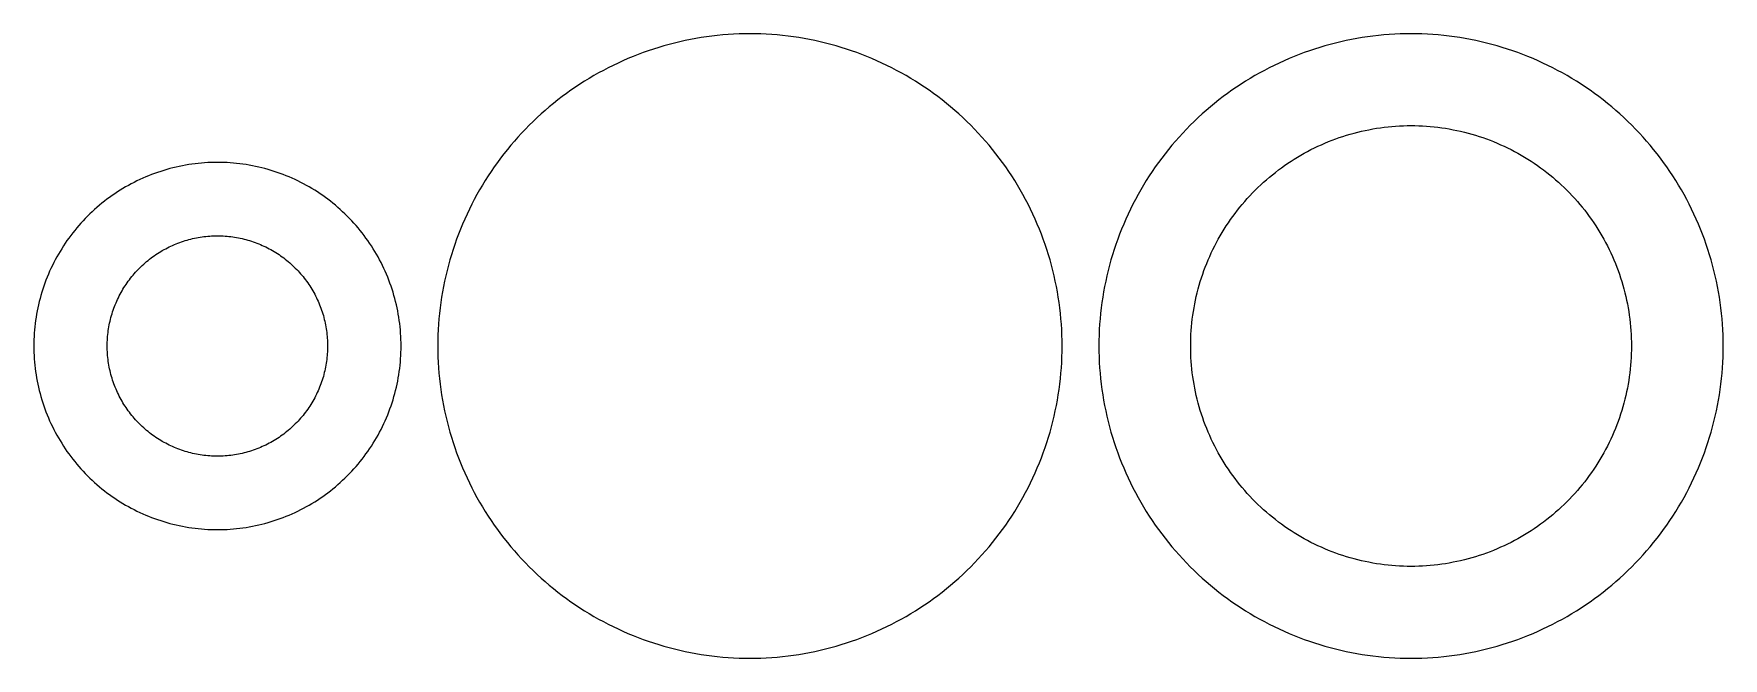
# Model space of a CAD drawing. Header units: metres. Extents: x -39 to 53, y -17 to 17.
import ezdxf

# ---------------------------------------------------------------- set-up
doc = ezdxf.new("R2010")
doc.units = ezdxf.units.M

msp = doc.modelspace()

# ---------------------------------------------------------------- linework, layer by layer
for p, q in [((-3.82416, 16.5643), (-4.11267, 16.495)), ((-3.53448, 16.6285), (-3.82416, 16.5643)), ((-3.24374, 16.6877), (-3.53448, 16.6285)), ((-2.95201, 16.7417), (-3.24374, 16.6877)), ((-2.65938, 16.7907), (-2.95201, 16.7417)), ((-2.36594, 16.8345), (-2.65938, 16.7907)), ((-2.07178, 16.8733), (-2.36594, 16.8345)), ((-1.77698, 16.9069), (-2.07178, 16.8733)), ((-1.48164, 16.9353), (-1.77698, 16.9069)), ((-1.18585, 16.9586), (-1.48164, 16.9353)), ((-0.889709, 16.9767), (-1.18585, 16.9586)), ((-0.593277, 16.9896), (-0.889709, 16.9767)), ((-0.296677, 16.9974), (-0.593277, 16.9896)), ((0, 17), (-0.296677, 16.9974)), ((0.296677, 16.9974), (0, 17)), ((0.593277, 16.9896), (0.296677, 16.9974)), ((0.889709, 16.9767), (0.593277, 16.9896)), ((1.18585, 16.9586), (0.889709, 16.9767)), ((1.48164, 16.9353), (1.18585, 16.9586)), ((1.77698, 16.9069), (1.48164, 16.9353)), ((2.07178, 16.8733), (1.77698, 16.9069)), ((2.36594, 16.8345), (2.07178, 16.8733)), ((2.65938, 16.7907), (2.36594, 16.8345)), ((2.95201, 16.7417), (2.65938, 16.7907)), ((3.24374, 16.6877), (2.95201, 16.7417)), ((3.53448, 16.6285), (3.24374, 16.6877)), ((3.82416, 16.5643), (3.53448, 16.6285)), ((4.11267, 16.495), (3.82416, 16.5643)), ((32.1758, 16.5643), (31.8873, 16.495)), ((32.4655, 16.6285), (32.1758, 16.5643)), ((32.7563, 16.6877), (32.4655, 16.6285)), ((33.048, 16.7417), (32.7563, 16.6877)), ((33.3406, 16.7907), (33.048, 16.7417)), ((33.6341, 16.8345), (33.3406, 16.7907)), ((33.9282, 16.8733), (33.6341, 16.8345)), ((34.223, 16.9069), (33.9282, 16.8733)), ((34.5184, 16.9353), (34.223, 16.9069)), ((34.8141, 16.9586), (34.5184, 16.9353)), ((35.1103, 16.9767), (34.8141, 16.9586)), ((35.4067, 16.9896), (35.1103, 16.9767)), ((35.7033, 16.9974), (35.4067, 16.9896)), ((36, 17), (35.7033, 16.9974)), ((36.2967, 16.9974), (36, 17)), ((36.5933, 16.9896), (36.2967, 16.9974)), ((36.8897, 16.9767), (36.5933, 16.9896)), ((37.1859, 16.9586), (36.8897, 16.9767)), ((37.4816, 16.9353), (37.1859, 16.9586)), ((37.777, 16.9069), (37.4816, 16.9353)), ((38.0718, 16.8733), (37.777, 16.9069)), ((38.3659, 16.8345), (38.0718, 16.8733)), ((38.6594, 16.7907), (38.3659, 16.8345)), ((38.952, 16.7417), (38.6594, 16.7907)), ((39.2437, 16.6877), (38.952, 16.7417)), ((39.5345, 16.6285), (39.2437, 16.6877)), ((39.8242, 16.5643), (39.5345, 16.6285)), ((40.1127, 16.495), (39.8242, 16.5643)), ((-6.64243, 15.6486), (-6.91452, 15.5303)), ((-6.3683, 15.7621), (-6.64243, 15.6486)), ((-6.09225, 15.8709), (-6.3683, 15.7621)), ((-5.81433, 15.9748), (-6.09225, 15.8709)), ((-5.53465, 16.0738), (-5.81433, 15.9748)), ((-5.25328, 16.168), (-5.53465, 16.0738)), ((-4.97031, 16.2572), (-5.25328, 16.168)), ((-4.68582, 16.3414), (-4.97031, 16.2572)), ((-4.39992, 16.4207), (-4.68582, 16.3414)), ((-4.11267, 16.495), (-4.39992, 16.4207)), ((4.39992, 16.4207), (4.11267, 16.495)), ((4.68582, 16.3414), (4.39992, 16.4207)), ((4.97031, 16.2572), (4.68582, 16.3414)), ((5.25328, 16.168), (4.97031, 16.2572)), ((5.53465, 16.0738), (5.25328, 16.168)), ((5.81433, 15.9748), (5.53465, 16.0738)), ((6.09225, 15.8709), (5.81433, 15.9748)), ((6.3683, 15.7621), (6.09225, 15.8709)), ((6.64243, 15.6486), (6.3683, 15.7621)), ((6.91452, 15.5303), (6.64243, 15.6486)), ((29.3576, 15.6486), (29.0855, 15.5303)), ((29.6317, 15.7621), (29.3576, 15.6486)), ((29.9077, 15.8709), (29.6317, 15.7621)), ((30.1857, 15.9748), (29.9077, 15.8709)), ((30.4653, 16.0738), (30.1857, 15.9748)), ((30.7467, 16.168), (30.4653, 16.0738)), ((31.0297, 16.2572), (30.7467, 16.168)), ((31.3142, 16.3414), (31.0297, 16.2572)), ((31.6001, 16.4207), (31.3142, 16.3414)), ((31.8873, 16.495), (31.6001, 16.4207)), ((40.3999, 16.4207), (40.1127, 16.495)), ((40.6858, 16.3414), (40.3999, 16.4207)), ((40.9703, 16.2572), (40.6858, 16.3414)), ((41.2533, 16.168), (40.9703, 16.2572)), ((41.5347, 16.0738), (41.2533, 16.168)), ((41.8143, 15.9748), (41.5347, 16.0738)), ((42.0923, 15.8709), (41.8143, 15.9748)), ((42.3683, 15.7621), (42.0923, 15.8709)), ((42.6424, 15.6486), (42.3683, 15.7621)), ((42.9145, 15.5303), (42.6424, 15.6486)), ((-8.5, 14.7224), (-8.75565, 14.5718)), ((-8.24176, 14.8685), (-8.5, 14.7224)), ((-7.981, 15.0101), (-8.24176, 14.8685)), ((-7.71783, 15.1471), (-7.981, 15.0101)), ((-7.4523, 15.2795), (-7.71783, 15.1471)), ((-7.18451, 15.4072), (-7.4523, 15.2795)), ((-6.91452, 15.5303), (-7.18451, 15.4072)), ((7.18451, 15.4072), (6.91452, 15.5303)), ((7.4523, 15.2795), (7.18451, 15.4072)), ((7.71783, 15.1471), (7.4523, 15.2795)), ((7.981, 15.0101), (7.71783, 15.1471)), ((8.24176, 14.8685), (7.981, 15.0101)), ((8.5, 14.7224), (8.24176, 14.8685)), ((8.75565, 14.5718), (8.5, 14.7224)), ((27.5, 14.7224), (27.2444, 14.5718)), ((27.7582, 14.8685), (27.5, 14.7224)), ((28.019, 15.0101), (27.7582, 14.8685)), ((28.2822, 15.1471), (28.019, 15.0101)), ((28.5477, 15.2795), (28.2822, 15.1471)), ((28.8155, 15.4072), (28.5477, 15.2795)), ((29.0855, 15.5303), (28.8155, 15.4072)), ((43.1845, 15.4072), (42.9145, 15.5303)), ((43.4523, 15.2795), (43.1845, 15.4072)), ((43.7178, 15.1471), (43.4523, 15.2795)), ((43.981, 15.0101), (43.7178, 15.1471)), ((44.2418, 14.8685), (43.981, 15.0101)), ((44.5, 14.7224), (44.2418, 14.8685)), ((44.7556, 14.5718), (44.5, 14.7224)), ((-9.75079, 13.9256), (-9.99234, 13.7533)), ((-9.50627, 14.0936), (-9.75079, 13.9256)), ((-9.25885, 14.2574), (-9.50627, 14.0936)), ((-9.00862, 14.4168), (-9.25885, 14.2574)), ((-8.75565, 14.5718), (-9.00862, 14.4168)), ((9.00862, 14.4168), (8.75565, 14.5718)), ((9.25885, 14.2574), (9.00862, 14.4168)), ((9.50627, 14.0936), (9.25885, 14.2574)), ((9.75079, 13.9256), (9.50627, 14.0936)), ((9.99234, 13.7533), (9.75079, 13.9256)), ((26.2492, 13.9256), (26.0077, 13.7533)), ((26.4937, 14.0936), (26.2492, 13.9256)), ((26.7411, 14.2574), (26.4937, 14.0936)), ((26.9914, 14.4168), (26.7411, 14.2574)), ((27.2444, 14.5718), (26.9914, 14.4168)), ((45.0086, 14.4168), (44.7556, 14.5718)), ((45.2589, 14.2574), (45.0086, 14.4168)), ((45.5063, 14.0936), (45.2589, 14.2574)), ((45.7508, 13.9256), (45.5063, 14.0936)), ((45.9923, 13.7533), (45.7508, 13.9256)), ((-10.9274, 13.0228), (-11.153, 12.83)), ((-10.6984, 13.2115), (-10.9274, 13.0228)), ((-10.4662, 13.3962), (-10.6984, 13.2115)), ((-10.2309, 13.5768), (-10.4662, 13.3962)), ((-9.99234, 13.7533), (-10.2309, 13.5768)), ((10.2309, 13.5768), (9.99234, 13.7533)), ((10.4662, 13.3962), (10.2309, 13.5768)), ((10.6984, 13.2115), (10.4662, 13.3962)), ((10.9274, 13.0228), (10.6984, 13.2115)), ((11.153, 12.83), (10.9274, 13.0228)), ((25.0726, 13.0228), (24.847, 12.83)), ((25.3016, 13.2115), (25.0726, 13.0228)), ((25.5338, 13.3962), (25.3016, 13.2115)), ((25.7691, 13.5768), (25.5338, 13.3962)), ((26.0077, 13.7533), (25.7691, 13.5768)), ((46.2309, 13.5768), (45.9923, 13.7533)), ((46.4662, 13.3962), (46.2309, 13.5768)), ((46.6984, 13.2115), (46.4662, 13.3962)), ((46.9274, 13.0228), (46.6984, 13.2115)), ((47.153, 12.83), (46.9274, 13.0228)), ((-12.0208, 12.0208), (-12.2288, 11.8092)), ((-11.8092, 12.2288), (-12.0208, 12.0208)), ((-11.594, 12.433), (-11.8092, 12.2288)), ((-11.3752, 12.6335), (-11.594, 12.433)), ((-11.153, 12.83), (-11.3752, 12.6335)), ((11.3752, 12.6335), (11.153, 12.83)), ((11.594, 12.433), (11.3752, 12.6335)), ((11.8092, 12.2288), (11.594, 12.433)), ((12.0208, 12.0208), (11.8092, 12.2288)), ((12.2288, 11.8092), (12.0208, 12.0208)), ((23.9792, 12.0208), (23.7712, 11.8092)), ((24.1908, 12.2288), (23.9792, 12.0208)), ((24.406, 12.433), (24.1908, 12.2288)), ((24.6248, 12.6335), (24.406, 12.433)), ((24.847, 12.83), (24.6248, 12.6335)), ((34.9541, 11.9543), (35.1629, 11.9708)), ((35.1629, 11.9708), (35.372, 11.9836)), ((35.372, 11.9836), (35.5812, 11.9927)), ((35.5812, 11.9927), (35.7906, 11.9982)), ((35.7906, 11.9982), (36, 12)), ((36, 12), (36.2094, 11.9982)), ((36.2094, 11.9982), (36.4188, 11.9927)), ((36.4188, 11.9927), (36.628, 11.9836)), ((36.628, 11.9836), (36.8371, 11.9708)), ((36.8371, 11.9708), (37.0459, 11.9543)), ((47.3752, 12.6335), (47.153, 12.83)), ((47.594, 12.433), (47.3752, 12.6335)), ((47.8092, 12.2288), (47.594, 12.433)), ((48.0208, 12.0208), (47.8092, 12.2288)), ((48.2288, 11.8092), (48.0208, 12.0208)), ((-12.83, 11.153), (-13.0228, 10.9274)), ((-12.6335, 11.3752), (-12.83, 11.153)), ((-12.433, 11.594), (-12.6335, 11.3752)), ((-12.2288, 11.8092), (-12.433, 11.594)), ((12.433, 11.594), (12.2288, 11.8092)), ((12.6335, 11.3752), (12.433, 11.594)), ((12.83, 11.153), (12.6335, 11.3752)), ((13.0228, 10.9274), (12.83, 11.153)), ((23.17, 11.153), (22.9772, 10.9274)), ((23.3665, 11.3752), (23.17, 11.153)), ((23.567, 11.594), (23.3665, 11.3752)), ((23.7712, 11.8092), (23.567, 11.594)), ((31.1192, 10.9625), (31.3112, 11.0461)), ((31.3112, 11.0461), (31.5047, 11.1262)), ((31.5047, 11.1262), (31.6996, 11.203)), ((31.6996, 11.203), (31.8958, 11.2763)), ((31.8958, 11.2763), (32.0932, 11.3462)), ((32.0932, 11.3462), (32.2918, 11.4127)), ((32.2918, 11.4127), (32.4915, 11.4756)), ((32.4915, 11.4756), (32.6924, 11.5351)), ((32.6924, 11.5351), (32.8942, 11.5911)), ((32.8942, 11.5911), (33.0969, 11.6435)), ((33.0969, 11.6435), (33.3006, 11.6924)), ((33.3006, 11.6924), (33.5051, 11.7378)), ((33.5051, 11.7378), (33.7103, 11.7795)), ((33.7103, 11.7795), (33.9162, 11.8177)), ((33.9162, 11.8177), (34.1228, 11.8522)), ((34.1228, 11.8522), (34.3299, 11.8832)), ((34.3299, 11.8832), (34.5376, 11.9106)), ((34.5376, 11.9106), (34.7457, 11.9342)), ((34.7457, 11.9342), (34.9541, 11.9543)), ((37.0459, 11.9543), (37.2543, 11.9342)), ((37.2543, 11.9342), (37.4624, 11.9106)), ((37.4624, 11.9106), (37.6701, 11.8832)), ((37.6701, 11.8832), (37.8772, 11.8522)), ((37.8772, 11.8522), (38.0838, 11.8177)), ((38.0838, 11.8177), (38.2897, 11.7795)), ((38.2897, 11.7795), (38.4949, 11.7378)), ((38.4949, 11.7378), (38.6994, 11.6924)), ((38.6994, 11.6924), (38.9031, 11.6435)), ((38.9031, 11.6435), (39.1058, 11.5911)), ((39.1058, 11.5911), (39.3076, 11.5351)), ((39.3076, 11.5351), (39.5085, 11.4756)), ((39.5085, 11.4756), (39.7082, 11.4127)), ((39.7082, 11.4127), (39.9068, 11.3462)), ((39.9068, 11.3462), (40.1042, 11.2763)), ((40.1042, 11.2763), (40.3004, 11.203)), ((40.3004, 11.203), (40.4953, 11.1262)), ((40.4953, 11.1262), (40.6888, 11.0461)), ((40.6888, 11.0461), (40.8808, 10.9625)), ((48.433, 11.594), (48.2288, 11.8092)), ((48.6335, 11.3752), (48.433, 11.594)), ((48.83, 11.153), (48.6335, 11.3752)), ((49.0228, 10.9274), (48.83, 11.153)), ((-13.5768, 10.2309), (-13.7533, 9.99234)), ((-13.3962, 10.4662), (-13.5768, 10.2309)), ((-13.2115, 10.6984), (-13.3962, 10.4662)), ((-13.0228, 10.9274), (-13.2115, 10.6984)), ((13.2115, 10.6984), (13.0228, 10.9274)), ((13.3962, 10.4662), (13.2115, 10.6984)), ((13.5768, 10.2309), (13.3962, 10.4662)), ((13.7533, 9.99234), (13.5768, 10.2309)), ((22.4232, 10.2309), (22.2467, 9.99234)), ((22.6038, 10.4662), (22.4232, 10.2309)), ((22.7885, 10.6984), (22.6038, 10.4662)), ((22.9772, 10.9274), (22.7885, 10.6984)), ((29.4643, 10.064), (29.641, 10.1766)), ((29.641, 10.1766), (29.8195, 10.286)), ((29.8195, 10.286), (30, 10.3923)), ((30, 10.3923), (30.1823, 10.4954)), ((30.1823, 10.4954), (30.3663, 10.5954)), ((30.3663, 10.5954), (30.5521, 10.6921)), ((30.5521, 10.6921), (30.7395, 10.7855)), ((30.7395, 10.7855), (30.9286, 10.8757)), ((30.9286, 10.8757), (31.1192, 10.9625)), ((40.8808, 10.9625), (41.0714, 10.8757)), ((41.0714, 10.8757), (41.2605, 10.7855)), ((41.2605, 10.7855), (41.4479, 10.6921)), ((41.4479, 10.6921), (41.6337, 10.5954)), ((41.6337, 10.5954), (41.8177, 10.4954)), ((41.8177, 10.4954), (42, 10.3923)), ((42, 10.3923), (42.1805, 10.286)), ((42.1805, 10.286), (42.359, 10.1766)), ((42.359, 10.1766), (42.5357, 10.064)), ((49.2115, 10.6984), (49.0228, 10.9274)), ((49.3962, 10.4662), (49.2115, 10.6984)), ((49.5768, 10.2309), (49.3962, 10.4662)), ((49.7533, 9.99234), (49.5768, 10.2309)), ((-32.9073, 9.20505), (-33.0674, 9.13545)), ((-32.7461, 9.27184), (-32.9073, 9.20505)), ((-32.5837, 9.3358), (-32.7461, 9.27184)), ((-32.4202, 9.39691), (-32.5837, 9.3358)), ((-32.2557, 9.45518), (-32.4202, 9.39691)), ((-32.0902, 9.51056), (-32.2557, 9.45518)), ((-31.9237, 9.56303), (-32.0902, 9.51056)), ((-31.7564, 9.61261), (-31.9237, 9.56303)), ((-31.5882, 9.65926), (-31.7564, 9.61261)), ((-31.4192, 9.70296), (-31.5882, 9.65926)), ((-31.2495, 9.7437), (-31.4192, 9.70296)), ((-31.0791, 9.78146), (-31.2495, 9.7437)), ((-30.9081, 9.81627), (-31.0791, 9.78146)), ((-30.7365, 9.84807), (-30.9081, 9.81627)), ((-30.5643, 9.87688), (-30.7365, 9.84807)), ((-30.3917, 9.90268), (-30.5643, 9.87688)), ((-30.2187, 9.92546), (-30.3917, 9.90268)), ((-30.0453, 9.94521), (-30.2187, 9.92546)), ((-29.8716, 9.96194), (-30.0453, 9.94521)), ((-29.6976, 9.97563), (-29.8716, 9.96194)), ((-29.5233, 9.98628), (-29.6976, 9.97563)), ((-29.349, 9.9939), (-29.5233, 9.98628)), ((-29.1745, 9.99847), (-29.349, 9.9939)), ((-29, 10), (-29.1745, 9.99847)), ((-28.8255, 9.99847), (-29, 10)), ((-28.651, 9.9939), (-28.8255, 9.99847)), ((-28.4767, 9.98628), (-28.651, 9.9939)), ((-28.3024, 9.97563), (-28.4767, 9.98628)), ((-28.1284, 9.96194), (-28.3024, 9.97563)), ((-27.9547, 9.94521), (-28.1284, 9.96194)), ((-27.7813, 9.92546), (-27.9547, 9.94521)), ((-27.6083, 9.90268), (-27.7813, 9.92546)), ((-27.4357, 9.87688), (-27.6083, 9.90268)), ((-27.2635, 9.84807), (-27.4357, 9.87688)), ((-27.0919, 9.81627), (-27.2635, 9.84807)), ((-26.9209, 9.78146), (-27.0919, 9.81627)), ((-26.7505, 9.7437), (-26.9209, 9.78146)), ((-26.5808, 9.70296), (-26.7505, 9.7437)), ((-26.4118, 9.65926), (-26.5808, 9.70296)), ((-26.2436, 9.61261), (-26.4118, 9.65926)), ((-26.0763, 9.56303), (-26.2436, 9.61261)), ((-25.9098, 9.51056), (-26.0763, 9.56303)), ((-25.7443, 9.45518), (-25.9098, 9.51056)), ((-25.5798, 9.39691), (-25.7443, 9.45518)), ((-25.4163, 9.3358), (-25.5798, 9.39691)), ((-25.2539, 9.27184), (-25.4163, 9.3358)), ((-25.0927, 9.20505), (-25.2539, 9.27184)), ((-24.9326, 9.13545), (-25.0927, 9.20505)), ((-14.2574, 9.25885), (-14.4168, 9.00862)), ((-14.0936, 9.50627), (-14.2574, 9.25885)), ((-13.9256, 9.75079), (-14.0936, 9.50627)), ((-13.7533, 9.99234), (-13.9256, 9.75079)), ((13.9256, 9.75079), (13.7533, 9.99234)), ((14.0936, 9.50627), (13.9256, 9.75079)), ((14.2574, 9.25885), (14.0936, 9.50627)), ((14.4168, 9.00862), (14.2574, 9.25885)), ((21.7426, 9.25885), (21.5832, 9.00862)), ((21.9064, 9.50627), (21.7426, 9.25885)), ((22.0744, 9.75079), (21.9064, 9.50627)), ((22.2467, 9.99234), (22.0744, 9.75079)), ((28.2866, 9.19252), (28.4482, 9.32574)), ((28.4482, 9.32574), (28.6121, 9.45612)), ((28.6121, 9.45612), (28.7782, 9.58362)), ((28.7782, 9.58362), (28.9466, 9.70819)), ((28.9466, 9.70819), (29.1171, 9.82982)), ((29.1171, 9.82982), (29.2897, 9.94844)), ((29.2897, 9.94844), (29.4643, 10.064)), ((42.5357, 10.064), (42.7103, 9.94844)), ((42.7103, 9.94844), (42.8829, 9.82982)), ((42.8829, 9.82982), (43.0534, 9.70819)), ((43.0534, 9.70819), (43.2218, 9.58362)), ((43.2218, 9.58362), (43.3879, 9.45612)), ((43.3879, 9.45612), (43.5518, 9.32574)), ((43.5518, 9.32574), (43.7134, 9.19252)), ((49.9256, 9.75079), (49.7533, 9.99234)), ((50.0936, 9.50627), (49.9256, 9.75079)), ((50.2574, 9.25885), (50.0936, 9.50627)), ((50.4168, 9.00862), (50.2574, 9.25885)), ((-34.5919, 8.29037), (-34.7358, 8.19151)), ((-34.4464, 8.3867), (-34.5919, 8.29037)), ((-34.2992, 8.48047), (-34.4464, 8.3867)), ((-34.1504, 8.57167), (-34.2992, 8.48047)), ((-34, 8.66025), (-34.1504, 8.57167)), ((-33.8481, 8.74619), (-34, 8.66025)), ((-33.6947, 8.82947), (-33.8481, 8.74619)), ((-33.5399, 8.91006), (-33.6947, 8.82947)), ((-33.3837, 8.98793), (-33.5399, 8.91006)), ((-33.2262, 9.06306), (-33.3837, 8.98793)), ((-33.0674, 9.13545), (-33.2262, 9.06306)), ((-24.7738, 9.06306), (-24.9326, 9.13545)), ((-24.6163, 8.98793), (-24.7738, 9.06306)), ((-24.4601, 8.91006), (-24.6163, 8.98793)), ((-24.3053, 8.82947), (-24.4601, 8.91006)), ((-24.1519, 8.74619), (-24.3053, 8.82947)), ((-24, 8.66025), (-24.1519, 8.74619)), ((-23.8496, 8.57167), (-24, 8.66025)), ((-23.7008, 8.48047), (-23.8496, 8.57167)), ((-23.5536, 8.3867), (-23.7008, 8.48047)), ((-23.4081, 8.29037), (-23.5536, 8.3867)), ((-23.2642, 8.19151), (-23.4081, 8.29037)), ((-14.7224, 8.5), (-14.8685, 8.24176)), ((-14.5718, 8.75565), (-14.7224, 8.5)), ((-14.4168, 9.00862), (-14.5718, 8.75565)), ((14.5718, 8.75565), (14.4168, 9.00862)), ((14.7224, 8.5), (14.5718, 8.75565)), ((14.8685, 8.24176), (14.7224, 8.5)), ((21.2776, 8.5), (21.1315, 8.24176)), ((21.4282, 8.75565), (21.2776, 8.5)), ((21.5832, 9.00862), (21.4282, 8.75565)), ((27.2238, 8.18398), (27.3679, 8.33589)), ((27.3679, 8.33589), (27.5147, 8.48528)), ((27.5147, 8.48528), (27.6641, 8.63206)), ((27.6641, 8.63206), (27.816, 8.77623)), ((27.816, 8.77623), (27.9704, 8.91772)), ((27.9704, 8.91772), (28.1273, 9.0565)), ((28.1273, 9.0565), (28.2866, 9.19252)), ((43.7134, 9.19252), (43.8727, 9.0565)), ((43.8727, 9.0565), (44.0296, 8.91772)), ((44.0296, 8.91772), (44.184, 8.77623)), ((44.184, 8.77623), (44.3359, 8.63206)), ((44.3359, 8.63206), (44.4853, 8.48528)), ((44.4853, 8.48528), (44.6321, 8.33589)), ((44.6321, 8.33589), (44.7762, 8.18398)), ((50.5718, 8.75565), (50.4168, 9.00862)), ((50.7224, 8.5), (50.5718, 8.75565)), ((50.8685, 8.24176), (50.7224, 8.5)), ((-35.6913, 7.43144), (-35.82, 7.31352)), ((-35.5606, 7.54709), (-35.6913, 7.43144)), ((-35.4279, 7.66043), (-35.5606, 7.54709)), ((-35.2932, 7.77145), (-35.4279, 7.66043)), ((-35.1566, 7.8801), (-35.2932, 7.77145)), ((-35.0181, 7.98634), (-35.1566, 7.8801)), ((-34.8778, 8.09016), (-35.0181, 7.98634)), ((-34.7358, 8.19151), (-34.8778, 8.09016)), ((-23.1222, 8.09016), (-23.2642, 8.19151)), ((-22.9819, 7.98634), (-23.1222, 8.09016)), ((-22.8434, 7.8801), (-22.9819, 7.98634)), ((-22.7068, 7.77145), (-22.8434, 7.8801)), ((-22.5721, 7.66043), (-22.7068, 7.77145)), ((-22.4394, 7.54709), (-22.5721, 7.66043)), ((-22.3087, 7.43144), (-22.4394, 7.54709)), ((-22.18, 7.31352), (-22.3087, 7.43144)), ((-15.2795, 7.4523), (-15.4072, 7.18451)), ((-15.1471, 7.71783), (-15.2795, 7.4523)), ((-15.0101, 7.981), (-15.1471, 7.71783)), ((-14.8685, 8.24176), (-15.0101, 7.981)), ((15.0101, 7.981), (14.8685, 8.24176)), ((15.1471, 7.71783), (15.0101, 7.981)), ((15.2795, 7.4523), (15.1471, 7.71783)), ((15.4072, 7.18451), (15.2795, 7.4523)), ((20.7205, 7.4523), (20.5928, 7.18451)), ((20.8529, 7.71783), (20.7205, 7.4523)), ((20.9899, 7.981), (20.8529, 7.71783)), ((21.1315, 8.24176), (20.9899, 7.981)), ((26.4164, 7.22177), (26.5439, 7.38792)), ((26.5439, 7.38792), (26.6743, 7.55183)), ((26.6743, 7.55183), (26.8075, 7.71344)), ((26.8075, 7.71344), (26.9435, 7.8727)), ((26.9435, 7.8727), (27.0823, 8.02956)), ((27.0823, 8.02956), (27.2238, 8.18398)), ((44.7762, 8.18398), (44.9177, 8.02956)), ((44.9177, 8.02956), (45.0565, 7.8727)), ((45.0565, 7.8727), (45.1925, 7.71344)), ((45.1925, 7.71344), (45.3257, 7.55183)), ((45.3257, 7.55183), (45.4561, 7.38792)), ((45.4561, 7.38792), (45.5836, 7.22177)), ((51.0101, 7.981), (50.8685, 8.24176)), ((51.1471, 7.71783), (51.0101, 7.981)), ((51.2795, 7.4523), (51.1471, 7.71783)), ((51.4072, 7.18451), (51.2795, 7.4523)), ((-36.5471, 6.56058), (-36.6604, 6.42787)), ((-36.4314, 6.6913), (-36.5471, 6.56058)), ((-36.3135, 6.81998), (-36.4314, 6.6913)), ((-36.1934, 6.94658), (-36.3135, 6.81998)), ((-36.0711, 7.07106), (-36.1934, 6.94658)), ((-35.9466, 7.19339), (-36.0711, 7.07106)), ((-35.82, 7.31352), (-35.9466, 7.19339)), ((-22.0534, 7.19339), (-22.18, 7.31352)), ((-21.9289, 7.07106), (-22.0534, 7.19339)), ((-21.8066, 6.94658), (-21.9289, 7.07106)), ((-21.6865, 6.81998), (-21.8066, 6.94658)), ((-21.5686, 6.6913), (-21.6865, 6.81998)), ((-21.4529, 6.56058), (-21.5686, 6.6913)), ((-21.3396, 6.42787), (-21.4529, 6.56058)), ((-15.6486, 6.64243), (-15.7621, 6.3683)), ((-15.5303, 6.91452), (-15.6486, 6.64243)), ((-15.4072, 7.18451), (-15.5303, 6.91452)), ((15.5303, 6.91452), (15.4072, 7.18451)), ((15.6486, 6.64243), (15.5303, 6.91452)), ((15.7621, 6.3683), (15.6486, 6.64243)), ((20.3514, 6.64243), (20.2379, 6.3683)), ((20.4697, 6.91452), (20.3514, 6.64243)), ((20.5928, 7.18451), (20.4697, 6.91452)), ((25.8234, 6.35902), (25.936, 6.53566)), ((25.936, 6.53566), (26.0516, 6.71031)), ((26.0516, 6.71031), (26.1702, 6.8829)), ((26.1702, 6.8829), (26.2918, 7.05342)), ((26.2918, 7.05342), (26.4164, 7.22177)), ((45.5836, 7.22177), (45.7082, 7.05342)), ((45.7082, 7.05342), (45.8298, 6.8829)), ((45.8298, 6.8829), (45.9484, 6.71031)), ((45.9484, 6.71031), (46.064, 6.53566)), ((46.064, 6.53566), (46.1766, 6.35902)), ((51.5303, 6.91452), (51.4072, 7.18451)), ((51.6486, 6.64243), (51.5303, 6.91452)), ((51.7621, 6.3683), (51.6486, 6.64243)), ((-37.2904, 5.59192), (-37.3867, 5.44638)), ((-37.1915, 5.73576), (-37.2904, 5.59192)), ((-37.0902, 5.87784), (-37.1915, 5.73576)), ((-36.9863, 6.01814), (-37.0902, 5.87784)), ((-36.8801, 6.1566), (-36.9863, 6.01814)), ((-36.7715, 6.2932), (-36.8801, 6.1566)), ((-36.6604, 6.42787), (-36.7715, 6.2932)), ((-31.4404, 5.48126), (-31.3444, 5.52303)), ((-31.3444, 5.52303), (-31.2476, 5.5631)), ((-31.2476, 5.5631), (-31.1502, 5.60147)), ((-31.1502, 5.60147), (-31.0521, 5.63815)), ((-31.0521, 5.63815), (-30.9534, 5.67311)), ((-30.9534, 5.67311), (-30.8541, 5.70633)), ((-30.8541, 5.70633), (-30.7542, 5.73782)), ((-30.7542, 5.73782), (-30.6538, 5.76756)), ((-30.6538, 5.76756), (-30.5529, 5.79555)), ((-30.5529, 5.79555), (-30.4515, 5.82176)), ((-30.4515, 5.82176), (-30.3497, 5.84621)), ((-30.3497, 5.84621), (-30.2475, 5.86888)), ((-30.2475, 5.86888), (-30.1449, 5.88976)), ((-30.1449, 5.88976), (-30.0419, 5.90884)), ((-30.0419, 5.90884), (-29.9386, 5.92612)), ((-29.9386, 5.92612), (-29.835, 5.9416)), ((-29.835, 5.9416), (-29.7312, 5.95528)), ((-29.7312, 5.95528), (-29.6272, 5.96712)), ((-29.6272, 5.96712), (-29.5229, 5.97716)), ((-29.5229, 5.97716), (-29.4185, 5.98538)), ((-29.4185, 5.98538), (-29.314, 5.99178)), ((-29.314, 5.99178), (-29.2094, 5.99634)), ((-29.2094, 5.99634), (-29.1047, 5.99908)), ((-29.1047, 5.99908), (-29, 6)), ((-29, 6), (-28.8953, 5.99908)), ((-28.8953, 5.99908), (-28.7906, 5.99634)), ((-28.7906, 5.99634), (-28.686, 5.99178)), ((-28.686, 5.99178), (-28.5815, 5.98538)), ((-28.5815, 5.98538), (-28.4771, 5.97716)), ((-28.4771, 5.97716), (-28.3728, 5.96712)), ((-28.3728, 5.96712), (-28.2688, 5.95528)), ((-28.2688, 5.95528), (-28.165, 5.9416)), ((-28.165, 5.9416), (-28.0614, 5.92612)), ((-28.0614, 5.92612), (-27.9581, 5.90884)), ((-27.9581, 5.90884), (-27.8551, 5.88976)), ((-27.8551, 5.88976), (-27.7525, 5.86888)), ((-27.7525, 5.86888), (-27.6503, 5.84621)), ((-27.6503, 5.84621), (-27.5485, 5.82176)), ((-27.5485, 5.82176), (-27.4471, 5.79555)), ((-27.4471, 5.79555), (-27.3462, 5.76756)), ((-27.3462, 5.76756), (-27.2458, 5.73782)), ((-27.2458, 5.73782), (-27.1459, 5.70633)), ((-27.1459, 5.70633), (-27.0466, 5.67311)), ((-27.0466, 5.67311), (-26.9479, 5.63815)), ((-26.9479, 5.63815), (-26.8498, 5.60147)), ((-26.8498, 5.60147), (-26.7524, 5.5631)), ((-26.7524, 5.5631), (-26.6556, 5.52303)), ((-26.6556, 5.52303), (-26.5596, 5.48126)), ((-21.2285, 6.2932), (-21.3396, 6.42787)), ((-21.1199, 6.1566), (-21.2285, 6.2932)), ((-21.0137, 6.01814), (-21.1199, 6.1566)), ((-20.9098, 5.87784), (-21.0137, 6.01814)), ((-20.8085, 5.73576), (-20.9098, 5.87784)), ((-20.7096, 5.59192), (-20.8085, 5.73576)), ((-20.6133, 5.44638), (-20.7096, 5.59192)), ((-16.0738, 5.53465), (-16.168, 5.25328)), ((-15.9748, 5.81433), (-16.0738, 5.53465)), ((-15.8709, 6.09225), (-15.9748, 5.81433)), ((-15.7621, 6.3683), (-15.8709, 6.09225)), ((15.8709, 6.09225), (15.7621, 6.3683)), ((15.9748, 5.81433), (15.8709, 6.09225)), ((16.0738, 5.53465), (15.9748, 5.81433)), ((16.168, 5.25328), (16.0738, 5.53465)), ((19.9262, 5.53465), (19.832, 5.25328)), ((20.0252, 5.81433), (19.9262, 5.53465)), ((20.1291, 6.09225), (20.0252, 5.81433)), ((20.2379, 6.3683), (20.1291, 6.09225)), ((25.3079, 5.44788), (25.4046, 5.63365)), ((25.4046, 5.63365), (25.5046, 5.8177)), ((25.5046, 5.8177), (25.6077, 6)), ((25.6077, 6), (25.714, 6.18045)), ((25.714, 6.18045), (25.8234, 6.35902)), ((46.1766, 6.35902), (46.286, 6.18045)), ((46.286, 6.18045), (46.3923, 6)), ((46.3923, 6), (46.4954, 5.8177)), ((46.4954, 5.8177), (46.5954, 5.63365)), ((46.5954, 5.63365), (46.6921, 5.44788)), ((51.8709, 6.09225), (51.7621, 6.3683)), ((51.9748, 5.81433), (51.8709, 6.09225)), ((52.0738, 5.53465), (51.9748, 5.81433)), ((52.168, 5.25328), (52.0738, 5.53465)), ((-37.8295, 4.6947), (-37.9101, 4.5399)), ((-37.7462, 4.84808), (-37.8295, 4.6947)), ((-37.6602, 5), (-37.7462, 4.84808)), ((-37.5717, 5.15038), (-37.6602, 5)), ((-37.4805, 5.29918), (-37.5717, 5.15038)), ((-37.3867, 5.44638), (-37.4805, 5.29918)), ((-32.8567, 4.59625), (-32.7759, 4.66287)), ((-32.7759, 4.66287), (-32.694, 4.72806)), ((-32.694, 4.72806), (-32.6109, 4.79181)), ((-32.6109, 4.79181), (-32.5267, 4.8541)), ((-32.5267, 4.8541), (-32.4415, 4.9149)), ((-32.4415, 4.9149), (-32.3551, 4.97421)), ((-32.3551, 4.97421), (-32.2678, 5.03201)), ((-32.2678, 5.03201), (-32.1795, 5.08829)), ((-32.1795, 5.08829), (-32.0902, 5.14299)), ((-32.0902, 5.14299), (-32, 5.19615)), ((-32, 5.19615), (-31.9088, 5.24771)), ((-31.9088, 5.24771), (-31.8168, 5.29768)), ((-31.8168, 5.29768), (-31.7239, 5.34604)), ((-31.7239, 5.34604), (-31.6302, 5.39276)), ((-31.6302, 5.39276), (-31.5357, 5.43784)), ((-31.5357, 5.43784), (-31.4404, 5.48126)), ((-26.5596, 5.48126), (-26.4643, 5.43784)), ((-26.4643, 5.43784), (-26.3698, 5.39276)), ((-26.3698, 5.39276), (-26.2761, 5.34604)), ((-26.2761, 5.34604), (-26.1832, 5.29768)), ((-26.1832, 5.29768), (-26.0912, 5.24771)), ((-26.0912, 5.24771), (-26, 5.19615)), ((-26, 5.19615), (-25.9098, 5.14299)), ((-25.9098, 5.14299), (-25.8205, 5.08829)), ((-25.8205, 5.08829), (-25.7322, 5.03201)), ((-25.7322, 5.03201), (-25.6449, 4.97421)), ((-25.6449, 4.97421), (-25.5585, 4.9149)), ((-25.5585, 4.9149), (-25.4733, 4.8541)), ((-25.4733, 4.8541), (-25.3891, 4.79181)), ((-25.3891, 4.79181), (-25.306, 4.72806)), ((-25.306, 4.72806), (-25.2241, 4.66287)), ((-25.2241, 4.66287), (-25.1433, 4.59625)), ((-20.5195, 5.29918), (-20.6133, 5.44638)), ((-20.4283, 5.15038), (-20.5195, 5.29918)), ((-20.3398, 5), (-20.4283, 5.15038)), ((-20.2538, 4.84808), (-20.3398, 5)), ((-20.1705, 4.6947), (-20.2538, 4.84808)), ((-20.0899, 4.5399), (-20.1705, 4.6947)), ((-16.3414, 4.68582), (-16.4207, 4.39992)), ((-16.2572, 4.97031), (-16.3414, 4.68582)), ((-16.168, 5.25328), (-16.2572, 4.97031)), ((16.2572, 4.97031), (16.168, 5.25328)), ((16.3414, 4.68582), (16.2572, 4.97031)), ((16.4207, 4.39992), (16.3414, 4.68582)), ((19.6586, 4.68582), (19.5793, 4.39992)), ((19.7428, 4.97031), (19.6586, 4.68582)), ((19.832, 5.25328), (19.7428, 4.97031)), ((24.8738, 4.49527), (24.9539, 4.68877)), ((24.9539, 4.68877), (25.0375, 4.88083)), ((25.0375, 4.88083), (25.1243, 5.07141)), ((25.1243, 5.07141), (25.2145, 5.26045)), ((25.2145, 5.26045), (25.3079, 5.44788)), ((46.6921, 5.44788), (46.7855, 5.26045)), ((46.7855, 5.26045), (46.8757, 5.07141)), ((46.8757, 5.07141), (46.9625, 4.88083)), ((46.9625, 4.88083), (47.0461, 4.68877)), ((47.0461, 4.68877), (47.1262, 4.49527)), ((52.2572, 4.97031), (52.168, 5.25328)), ((52.3414, 4.68582), (52.2572, 4.97031)), ((52.4207, 4.39992), (52.3414, 4.68582)), ((-38.2718, 3.74606), (-38.3358, 3.58368)), ((-38.205, 3.9073), (-38.2718, 3.74606)), ((-38.1355, 4.06735), (-38.205, 3.9073)), ((-38.0631, 4.22618), (-38.1355, 4.06735)), ((-37.9879, 4.3837), (-38.0631, 4.22618)), ((-37.9101, 4.5399), (-37.9879, 4.3837)), ((-33.7918, 3.61089), (-33.7281, 3.69395)), ((-33.7281, 3.69395), (-33.6629, 3.77591)), ((-33.6629, 3.77591), (-33.5963, 3.85672)), ((-33.5963, 3.85672), (-33.5282, 3.93634)), ((-33.5282, 3.93634), (-33.4589, 4.01477)), ((-33.4589, 4.01477), (-33.3881, 4.09198)), ((-33.3881, 4.09198), (-33.316, 4.16794)), ((-33.316, 4.16794), (-33.2426, 4.24263)), ((-33.2426, 4.24263), (-33.1679, 4.31602)), ((-33.1679, 4.31602), (-33.092, 4.38811)), ((-33.092, 4.38811), (-33.0148, 4.45886)), ((-33.0148, 4.45886), (-32.9363, 4.52824)), ((-32.9363, 4.52824), (-32.8567, 4.59625)), ((-25.1433, 4.59625), (-25.0637, 4.52824)), ((-25.0637, 4.52824), (-24.9852, 4.45886)), ((-24.9852, 4.45886), (-24.908, 4.38811)), ((-24.908, 4.38811), (-24.8321, 4.31602)), ((-24.8321, 4.31602), (-24.7574, 4.24263)), ((-24.7574, 4.24263), (-24.684, 4.16794)), ((-24.684, 4.16794), (-24.6119, 4.09198)), ((-24.6119, 4.09198), (-24.5411, 4.01477)), ((-24.5411, 4.01477), (-24.4718, 3.93634)), ((-24.4718, 3.93634), (-24.4037, 3.85672)), ((-24.4037, 3.85672), (-24.3371, 3.77591)), ((-24.3371, 3.77591), (-24.2719, 3.69395)), ((-24.2719, 3.69395), (-24.2082, 3.61089)), ((-20.0121, 4.3837), (-20.0899, 4.5399)), ((-19.9369, 4.22618), (-20.0121, 4.3837)), ((-19.8645, 4.06735), (-19.9369, 4.22618)), ((-19.795, 3.9073), (-19.8645, 4.06735)), ((-19.7282, 3.74606), (-19.795, 3.9073)), ((-19.6642, 3.58368), (-19.7282, 3.74606)), ((-16.5643, 3.82416), (-16.6285, 3.53448)), ((-16.495, 4.11267), (-16.5643, 3.82416)), ((-16.4207, 4.39992), (-16.495, 4.11267)), ((16.495, 4.11267), (16.4207, 4.39992)), ((16.5643, 3.82416), (16.495, 4.11267)), ((16.6285, 3.53448), (16.5643, 3.82416)), ((19.4357, 3.82416), (19.3715, 3.53448)), ((19.505, 4.11267), (19.4357, 3.82416)), ((19.5793, 4.39992), (19.505, 4.11267)), ((24.5244, 3.50845), (24.5873, 3.70819)), ((24.5873, 3.70819), (24.6538, 3.90681)), ((24.6538, 3.90681), (24.7237, 4.10423)), ((24.7237, 4.10423), (24.797, 4.30042)), ((24.797, 4.30042), (24.8738, 4.49527)), ((47.1262, 4.49527), (47.203, 4.30042)), ((47.203, 4.30042), (47.2763, 4.10423)), ((47.2763, 4.10423), (47.3462, 3.90681)), ((47.3462, 3.90681), (47.4127, 3.70819)), ((47.4127, 3.70819), (47.4756, 3.50845)), ((52.495, 4.11267), (52.4207, 4.39992)), ((52.5643, 3.82416), (52.495, 4.11267)), ((52.6285, 3.53448), (52.5643, 3.82416)), ((-38.563, 2.92371), (-38.6126, 2.75636)), ((-38.5106, 3.09016), (-38.563, 2.92371)), ((-38.4552, 3.25568), (-38.5106, 3.09016)), ((-38.3969, 3.4202), (-38.4552, 3.25568)), ((-38.3358, 3.58368), (-38.3969, 3.4202)), ((-34.346, 2.72394), (-34.2977, 2.81682)), ((-34.2977, 2.81682), (-34.2477, 2.90884)), ((-34.2477, 2.90884), (-34.1962, 3)), ((-34.1962, 3), (-34.143, 3.09023)), ((-34.143, 3.09023), (-34.0883, 3.1795)), ((-34.0883, 3.1795), (-34.032, 3.26782)), ((-34.032, 3.26782), (-33.9742, 3.35515)), ((-33.9742, 3.35515), (-33.9149, 3.44145)), ((-33.9149, 3.44145), (-33.8541, 3.5267)), ((-33.8541, 3.5267), (-33.7918, 3.61089)), ((-24.2082, 3.61089), (-24.1459, 3.5267)), ((-24.1459, 3.5267), (-24.0851, 3.44145)), ((-24.0851, 3.44145), (-24.0258, 3.35515)), ((-24.0258, 3.35515), (-23.968, 3.26782)), ((-23.968, 3.26782), (-23.9117, 3.1795)), ((-23.9117, 3.1795), (-23.857, 3.09023)), ((-23.857, 3.09023), (-23.8038, 3)), ((-23.8038, 3), (-23.7523, 2.90884)), ((-23.7523, 2.90884), (-23.7023, 2.81682)), ((-23.7023, 2.81682), (-23.654, 2.72394)), ((-19.6031, 3.4202), (-19.6642, 3.58368)), ((-19.5448, 3.25568), (-19.6031, 3.4202)), ((-19.4894, 3.09016), (-19.5448, 3.25568)), ((-19.437, 2.92371), (-19.4894, 3.09016)), ((-19.3874, 2.75636), (-19.437, 2.92371)), ((-16.7417, 2.95201), (-16.7907, 2.65938)), ((-16.6877, 3.24374), (-16.7417, 2.95201)), ((-16.6285, 3.53448), (-16.6877, 3.24374)), ((16.6877, 3.24374), (16.6285, 3.53448)), ((16.7417, 2.95201), (16.6877, 3.24374)), ((16.7907, 2.65938), (16.7417, 2.95201)), ((19.2583, 2.95201), (19.2093, 2.65938)), ((19.3123, 3.24374), (19.2583, 2.95201)), ((19.3715, 3.53448), (19.3123, 3.24374)), ((24.3076, 2.6994), (24.3565, 2.90306)), ((24.3565, 2.90306), (24.4089, 3.10582)), ((24.4089, 3.10582), (24.4649, 3.30765)), ((24.4649, 3.30765), (24.5244, 3.50845)), ((47.4756, 3.50845), (47.5351, 3.30765)), ((47.5351, 3.30765), (47.5911, 3.10582)), ((47.5911, 3.10582), (47.6435, 2.90306)), ((47.6435, 2.90306), (47.6924, 2.6994)), ((52.6877, 3.24374), (52.6285, 3.53448)), ((52.7417, 2.95201), (52.6877, 3.24374)), ((52.7907, 2.65938), (52.7417, 2.95201)), ((-38.8163, 1.90808), (-38.8481, 1.73648)), ((-38.7815, 2.07912), (-38.8163, 1.90808)), ((-38.7437, 2.2495), (-38.7815, 2.07912)), ((-38.703, 2.4192), (-38.7437, 2.2495)), ((-38.6593, 2.58818), (-38.703, 2.4192)), ((-38.6126, 2.75636), (-38.6593, 2.58818)), ((-34.7378, 1.75423), (-34.7063, 1.8541)), ((-34.7063, 1.8541), (-34.6731, 1.9534)), ((-34.6731, 1.9534), (-34.6382, 2.05211)), ((-34.6382, 2.05211), (-34.6015, 2.15021)), ((-34.6015, 2.15021), (-34.5631, 2.24763)), ((-34.5631, 2.24763), (-34.523, 2.34438)), ((-34.523, 2.34438), (-34.4813, 2.44041)), ((-34.4813, 2.44041), (-34.4378, 2.53571)), ((-34.4378, 2.53571), (-34.3928, 2.63022)), ((-34.3928, 2.63022), (-34.346, 2.72394)), ((-23.654, 2.72394), (-23.6072, 2.63022)), ((-23.6072, 2.63022), (-23.5622, 2.53571)), ((-23.5622, 2.53571), (-23.5187, 2.44041)), ((-23.5187, 2.44041), (-23.477, 2.34438)), ((-23.477, 2.34438), (-23.4369, 2.24763)), ((-23.4369, 2.24763), (-23.3985, 2.15021)), ((-23.3985, 2.15021), (-23.3618, 2.05211)), ((-23.3618, 2.05211), (-23.3269, 1.9534)), ((-23.3269, 1.9534), (-23.2937, 1.8541)), ((-23.2937, 1.8541), (-23.2622, 1.75423)), ((-19.3407, 2.58818), (-19.3874, 2.75636)), ((-19.297, 2.4192), (-19.3407, 2.58818)), ((-19.2563, 2.2495), (-19.297, 2.4192)), ((-19.2185, 2.07912), (-19.2563, 2.2495)), ((-19.1837, 1.90808), (-19.2185, 2.07912)), ((-19.1519, 1.73648), (-19.1837, 1.90808)), ((-16.8733, 2.07178), (-16.9069, 1.77698)), ((-16.8345, 2.36594), (-16.8733, 2.07178)), ((-16.7907, 2.65938), (-16.8345, 2.36594)), ((16.8345, 2.36594), (16.7907, 2.65938)), ((16.8733, 2.07178), (16.8345, 2.36594)), ((16.9069, 1.77698), (16.8733, 2.07178)), ((19.1267, 2.07178), (19.0931, 1.77698)), ((19.1655, 2.36594), (19.1267, 2.07178)), ((19.2093, 2.65938), (19.1655, 2.36594)), ((24.1168, 1.67007), (24.1478, 1.87721)), ((24.1478, 1.87721), (24.1823, 2.08377)), ((24.1823, 2.08377), (24.2205, 2.2897)), ((24.2205, 2.2897), (24.2622, 2.49493)), ((24.2622, 2.49493), (24.3076, 2.6994)), ((47.6924, 2.6994), (47.7378, 2.49493)), ((47.7378, 2.49493), (47.7795, 2.2897)), ((47.7795, 2.2897), (47.8177, 2.08377)), ((47.8177, 2.08377), (47.8522, 1.87721)), ((47.8522, 1.87721), (47.8832, 1.67007)), ((52.8345, 2.36594), (52.7907, 2.65938)), ((52.8733, 2.07178), (52.8345, 2.36594)), ((52.9069, 1.77698), (52.8733, 2.07178)), ((-38.9452, 1.04527), (-38.9619, 0.871552)), ((-38.9255, 1.21869), (-38.9452, 1.04527)), ((-38.9027, 1.39172), (-38.9255, 1.21869)), ((-38.8769, 1.56433), (-38.9027, 1.39172)), ((-38.8481, 1.73648), (-38.8769, 1.56433)), ((-34.9416, 0.835037), (-34.9261, 0.938599)), ((-34.9261, 0.938599), (-34.9088, 1.04189)), ((-34.9088, 1.04189), (-34.8898, 1.14485)), ((-34.8898, 1.14485), (-34.8689, 1.24747)), ((-34.8689, 1.24747), (-34.8462, 1.3497)), ((-34.8462, 1.3497), (-34.8218, 1.45152)), ((-34.8218, 1.45152), (-34.7955, 1.5529)), ((-34.7955, 1.5529), (-34.7676, 1.65382)), ((-34.7676, 1.65382), (-34.7378, 1.75423)), ((-23.2622, 1.75423), (-23.2324, 1.65382)), ((-23.2324, 1.65382), (-23.2045, 1.5529)), ((-23.2045, 1.5529), (-23.1782, 1.45152)), ((-23.1782, 1.45152), (-23.1538, 1.3497)), ((-23.1538, 1.3497), (-23.1311, 1.24747)), ((-23.1311, 1.24747), (-23.1102, 1.14485)), ((-23.1102, 1.14485), (-23.0912, 1.04189)), ((-23.0912, 1.04189), (-23.0739, 0.938599)), ((-23.0739, 0.938599), (-23.0584, 0.835037)), ((-19.1231, 1.56433), (-19.1519, 1.73648)), ((-19.0973, 1.39172), (-19.1231, 1.56433)), ((-19.0745, 1.21869), (-19.0973, 1.39172)), ((-19.0548, 1.04527), (-19.0745, 1.21869)), ((-19.0381, 0.871552), (-19.0548, 1.04527)), ((-16.9586, 1.18585), (-16.9767, 0.889709)), ((-16.9353, 1.48164), (-16.9586, 1.18585)), ((-16.9069, 1.77698), (-16.9353, 1.48164)), ((16.9353, 1.48164), (16.9069, 1.77698)), ((16.9586, 1.18585), (16.9353, 1.48164)), ((16.9767, 0.889709), (16.9586, 1.18585)), ((19.0414, 1.18585), (19.0233, 0.889709)), ((19.0647, 1.48164), (19.0414, 1.18585)), ((19.0931, 1.77698), (19.0647, 1.48164)), ((24.0292, 0.837067), (24.0457, 1.04587)), ((24.0457, 1.04587), (24.0658, 1.25433)), ((24.0658, 1.25433), (24.0894, 1.46242)), ((24.0894, 1.46242), (24.1168, 1.67007)), ((47.8832, 1.67007), (47.9106, 1.46242)), ((47.9106, 1.46242), (47.9342, 1.25433)), ((47.9342, 1.25433), (47.9543, 1.04587)), ((47.9543, 1.04587), (47.9708, 0.837067)), ((52.9353, 1.48164), (52.9069, 1.77698)), ((52.9586, 1.18585), (52.9353, 1.48164)), ((52.9767, 0.889709), (52.9586, 1.18585)), ((-38.9985, 0.174515), (-39, 0)), ((-39, 0), (-38.9985, -0.174515)), ((-38.9939, 0.348984), (-38.9985, 0.174515)), ((-38.9863, 0.523346), (-38.9939, 0.348984)), ((-38.9756, 0.697556), (-38.9863, 0.523346)), ((-38.9619, 0.871552), (-38.9756, 0.697556)), ((-35, 0), (-34.9991, 0.104706)), ((-34.9991, -0.104706), (-35, 0)), ((-34.9991, 0.104706), (-34.9963, 0.209396)), ((-34.9963, 0.209396), (-34.9918, 0.314011)), ((-34.9918, 0.314011), (-34.9854, 0.418533)), ((-34.9854, 0.418533), (-34.9772, 0.522934)), ((-34.9772, 0.522934), (-34.9671, 0.627167)), ((-34.9671, 0.627167), (-34.9553, 0.731201)), ((-34.9553, 0.731201), (-34.9416, 0.835037)), ((-23.0584, 0.835037), (-23.0447, 0.731201)), ((-23.0447, 0.731201), (-23.0329, 0.627167)), ((-23.0329, 0.627167), (-23.0228, 0.522934)), ((-23.0228, 0.522934), (-23.0146, 0.418533)), ((-23.0146, 0.418533), (-23.0082, 0.314011)), ((-23.0082, 0.314011), (-23.0037, 0.209396)), ((-23.0037, 0.209396), (-23.0009, 0.104706)), ((-23.0009, 0.104706), (-23, 0)), ((-23, 0), (-23.0009, -0.104706)), ((-19.0244, 0.697556), (-19.0381, 0.871552)), ((-19.0137, 0.523346), (-19.0244, 0.697556)), ((-19.0061, 0.348984), (-19.0137, 0.523346)), ((-19.0015, 0.174515), (-19.0061, 0.348984)), ((-19, 0), (-19.0015, 0.174515)), ((-19.0015, -0.174515), (-19, 0)), ((-16.9974, 0.296677), (-17, 0)), ((-17, 0), (-16.9974, -0.296677)), ((-16.9896, 0.593277), (-16.9974, 0.296677)), ((-16.9767, 0.889709), (-16.9896, 0.593277)), ((16.9896, 0.593277), (16.9767, 0.889709)), ((16.9974, 0.296677), (16.9896, 0.593277)), ((17, 0), (16.9974, 0.296677)), ((16.9974, -0.296677), (17, 0)), ((19.0026, 0.296677), (19, 0)), ((19, 0), (19.0026, -0.296677)), ((19.0104, 0.593277), (19.0026, 0.296677)), ((19.0233, 0.889709), (19.0104, 0.593277)), ((24, 0), (24.0018, 0.209427)), ((24.0018, -0.209427), (24, 0)), ((24.0018, 0.209427), (24.0073, 0.418793)), ((24.0073, 0.418793), (24.0164, 0.628021)), ((24.0164, 0.628021), (24.0292, 0.837067)), ((47.9708, 0.837067), (47.9836, 0.628021)), ((47.9836, 0.628021), (47.9927, 0.418793)), ((47.9927, 0.418793), (47.9982, 0.209427)), ((47.9982, 0.209427), (48, 0)), ((48, 0), (47.9982, -0.209427)), ((52.9896, 0.593277), (52.9767, 0.889709)), ((52.9974, 0.296677), (52.9896, 0.593277)), ((53, 0), (52.9974, 0.296677)), ((52.9974, -0.296677), (53, 0)), ((-38.9985, -0.174515), (-38.9939, -0.348984)), ((-38.9939, -0.348984), (-38.9863, -0.523346)), ((-38.9863, -0.523346), (-38.9756, -0.697556)), ((-38.9756, -0.697556), (-38.9619, -0.871552)), ((-38.9619, -0.871552), (-38.9452, -1.04527)), ((-34.9963, -0.209396), (-34.9991, -0.104706)), ((-34.9918, -0.314011), (-34.9963, -0.209396)), ((-34.9854, -0.418533), (-34.9918, -0.314011)), ((-34.9772, -0.522934), (-34.9854, -0.418533)), ((-34.9671, -0.627167), (-34.9772, -0.522934)), ((-34.9553, -0.731201), (-34.9671, -0.627167)), ((-34.9416, -0.835037), (-34.9553, -0.731201)), ((-34.9261, -0.938599), (-34.9416, -0.835037)), ((-23.0584, -0.835037), (-23.0739, -0.938599)), ((-23.0447, -0.731201), (-23.0584, -0.835037)), ((-23.0329, -0.627167), (-23.0447, -0.731201)), ((-23.0228, -0.522934), (-23.0329, -0.627167)), ((-23.0146, -0.418533), (-23.0228, -0.522934)), ((-23.0082, -0.314011), (-23.0146, -0.418533)), ((-23.0037, -0.209396), (-23.0082, -0.314011)), ((-23.0009, -0.104706), (-23.0037, -0.209396)), ((-19.0548, -1.04527), (-19.0381, -0.871552)), ((-19.0381, -0.871552), (-19.0244, -0.697556)), ((-19.0244, -0.697556), (-19.0137, -0.523346)), ((-19.0137, -0.523346), (-19.0061, -0.348984)), ((-19.0061, -0.348984), (-19.0015, -0.174515)), ((-16.9974, -0.296677), (-16.9896, -0.593277)), ((-16.9896, -0.593277), (-16.9767, -0.889709)), ((-16.9767, -0.889709), (-16.9586, -1.18585)), ((16.9586, -1.18585), (16.9767, -0.889709)), ((16.9767, -0.889709), (16.9896, -0.593277)), ((16.9896, -0.593277), (16.9974, -0.296677)), ((19.0026, -0.296677), (19.0104, -0.593277)), ((19.0104, -0.593277), (19.0233, -0.889709)), ((19.0233, -0.889709), (19.0414, -1.18585)), ((24.0073, -0.418793), (24.0018, -0.209427)), ((24.0164, -0.628021), (24.0073, -0.418793)), ((24.0292, -0.837067), (24.0164, -0.628021)), ((24.0457, -1.04587), (24.0292, -0.837067)), ((47.9708, -0.837067), (47.9543, -1.04587)), ((47.9836, -0.628021), (47.9708, -0.837067)), ((47.9927, -0.418793), (47.9836, -0.628021)), ((47.9982, -0.209427), (47.9927, -0.418793)), ((52.9586, -1.18585), (52.9767, -0.889709)), ((52.9767, -0.889709), (52.9896, -0.593277)), ((52.9896, -0.593277), (52.9974, -0.296677)), ((-38.9452, -1.04527), (-38.9255, -1.21869)), ((-38.9255, -1.21869), (-38.9027, -1.39172)), ((-38.9027, -1.39172), (-38.8769, -1.56433)), ((-38.8769, -1.56433), (-38.8481, -1.73648)), ((-38.8481, -1.73648), (-38.8163, -1.90808)), ((-34.9088, -1.04189), (-34.9261, -0.938599)), ((-34.8898, -1.14485), (-34.9088, -1.04189)), ((-34.8689, -1.24747), (-34.8898, -1.14485)), ((-34.8462, -1.3497), (-34.8689, -1.24747)), ((-34.8218, -1.45152), (-34.8462, -1.3497)), ((-34.7955, -1.5529), (-34.8218, -1.45152)), ((-34.7676, -1.65382), (-34.7955, -1.5529)), ((-34.7378, -1.75423), (-34.7676, -1.65382)), ((-34.7063, -1.8541), (-34.7378, -1.75423)), ((-23.2622, -1.75423), (-23.2937, -1.8541)), ((-23.2324, -1.65382), (-23.2622, -1.75423)), ((-23.2045, -1.5529), (-23.2324, -1.65382)), ((-23.1782, -1.45152), (-23.2045, -1.5529)), ((-23.1538, -1.3497), (-23.1782, -1.45152)), ((-23.1311, -1.24747), (-23.1538, -1.3497)), ((-23.1102, -1.14485), (-23.1311, -1.24747)), ((-23.0912, -1.04189), (-23.1102, -1.14485)), ((-23.0739, -0.938599), (-23.0912, -1.04189)), ((-19.1837, -1.90808), (-19.1519, -1.73648)), ((-19.1519, -1.73648), (-19.1231, -1.56433)), ((-19.1231, -1.56433), (-19.0973, -1.39172)), ((-19.0973, -1.39172), (-19.0745, -1.21869)), ((-19.0745, -1.21869), (-19.0548, -1.04527)), ((-16.9586, -1.18585), (-16.9353, -1.48164)), ((-16.9353, -1.48164), (-16.9069, -1.77698)), ((-16.9069, -1.77698), (-16.8733, -2.07178)), ((16.8733, -2.07178), (16.9069, -1.77698)), ((16.9069, -1.77698), (16.9353, -1.48164)), ((16.9353, -1.48164), (16.9586, -1.18585)), ((19.0414, -1.18585), (19.0647, -1.48164)), ((19.0647, -1.48164), (19.0931, -1.77698)), ((19.0931, -1.77698), (19.1267, -2.07178)), ((24.0658, -1.25433), (24.0457, -1.04587)), ((24.0894, -1.46242), (24.0658, -1.25433)), ((24.1168, -1.67007), (24.0894, -1.46242)), ((24.1478, -1.87721), (24.1168, -1.67007)), ((47.8832, -1.67007), (47.8522, -1.87721)), ((47.9106, -1.46242), (47.8832, -1.67007)), ((47.9342, -1.25433), (47.9106, -1.46242)), ((47.9543, -1.04587), (47.9342, -1.25433)), ((52.8733, -2.07178), (52.9069, -1.77698)), ((52.9069, -1.77698), (52.9353, -1.48164)), ((52.9353, -1.48164), (52.9586, -1.18585)), ((-38.8163, -1.90808), (-38.7815, -2.07912)), ((-38.7815, -2.07912), (-38.7437, -2.2495)), ((-38.7437, -2.2495), (-38.703, -2.4192)), ((-38.703, -2.4192), (-38.6593, -2.58818)), ((-38.6593, -2.58818), (-38.6126, -2.75636)), ((-38.6126, -2.75636), (-38.563, -2.92371)), ((-34.6731, -1.9534), (-34.7063, -1.8541)), ((-34.6382, -2.05211), (-34.6731, -1.9534)), ((-34.6015, -2.15021), (-34.6382, -2.05211)), ((-34.5631, -2.24763), (-34.6015, -2.15021)), ((-34.523, -2.34438), (-34.5631, -2.24763)), ((-34.4813, -2.44041), (-34.523, -2.34438)), ((-34.4378, -2.53571), (-34.4813, -2.44041)), ((-34.3928, -2.63022), (-34.4378, -2.53571)), ((-34.346, -2.72394), (-34.3928, -2.63022)), ((-34.2977, -2.81682), (-34.346, -2.72394)), ((-23.654, -2.72394), (-23.7023, -2.81682)), ((-23.6072, -2.63022), (-23.654, -2.72394)), ((-23.5622, -2.53571), (-23.6072, -2.63022)), ((-23.5187, -2.44041), (-23.5622, -2.53571)), ((-23.477, -2.34438), (-23.5187, -2.44041)), ((-23.4369, -2.24763), (-23.477, -2.34438)), ((-23.3985, -2.15021), (-23.4369, -2.24763)), ((-23.3618, -2.05211), (-23.3985, -2.15021)), ((-23.3269, -1.9534), (-23.3618, -2.05211)), ((-23.2937, -1.8541), (-23.3269, -1.9534)), ((-19.437, -2.92371), (-19.3874, -2.75636)), ((-19.3874, -2.75636), (-19.3407, -2.58818)), ((-19.3407, -2.58818), (-19.297, -2.4192)), ((-19.297, -2.4192), (-19.2563, -2.2495)), ((-19.2563, -2.2495), (-19.2185, -2.07912)), ((-19.2185, -2.07912), (-19.1837, -1.90808)), ((-16.8733, -2.07178), (-16.8345, -2.36594)), ((-16.8345, -2.36594), (-16.7907, -2.65938)), ((-16.7907, -2.65938), (-16.7417, -2.95201)), ((16.7417, -2.95201), (16.7907, -2.65938)), ((16.7907, -2.65938), (16.8345, -2.36594)), ((16.8345, -2.36594), (16.8733, -2.07178)), ((19.1267, -2.07178), (19.1655, -2.36594)), ((19.1655, -2.36594), (19.2093, -2.65938)), ((19.2093, -2.65938), (19.2583, -2.95201)), ((24.1823, -2.08377), (24.1478, -1.87721)), ((24.2205, -2.2897), (24.1823, -2.08377)), ((24.2622, -2.49493), (24.2205, -2.2897)), ((24.3076, -2.6994), (24.2622, -2.49493)), ((24.3565, -2.90306), (24.3076, -2.6994)), ((47.6924, -2.6994), (47.6435, -2.90306)), ((47.7378, -2.49493), (47.6924, -2.6994)), ((47.7795, -2.2897), (47.7378, -2.49493)), ((47.8177, -2.08377), (47.7795, -2.2897)), ((47.8522, -1.87721), (47.8177, -2.08377)), ((52.7417, -2.95201), (52.7907, -2.65938)), ((52.7907, -2.65938), (52.8345, -2.36594)), ((52.8345, -2.36594), (52.8733, -2.07178)), ((-38.563, -2.92371), (-38.5106, -3.09016)), ((-38.5106, -3.09016), (-38.4552, -3.25568)), ((-38.4552, -3.25568), (-38.3969, -3.4202)), ((-38.3969, -3.4202), (-38.3358, -3.58368)), ((-38.3358, -3.58368), (-38.2718, -3.74606)), ((-34.2477, -2.90884), (-34.2977, -2.81682)), ((-34.1962, -3), (-34.2477, -2.90884)), ((-34.143, -3.09023), (-34.1962, -3)), ((-34.0883, -3.1795), (-34.143, -3.09023)), ((-34.032, -3.26782), (-34.0883, -3.1795)), ((-33.9742, -3.35515), (-34.032, -3.26782)), ((-33.9149, -3.44145), (-33.9742, -3.35515)), ((-33.8541, -3.5267), (-33.9149, -3.44145)), ((-33.7918, -3.61089), (-33.8541, -3.5267)), ((-33.7281, -3.69395), (-33.7918, -3.61089)), ((-24.2082, -3.61089), (-24.2719, -3.69395)), ((-24.1459, -3.5267), (-24.2082, -3.61089)), ((-24.0851, -3.44145), (-24.1459, -3.5267)), ((-24.0258, -3.35515), (-24.0851, -3.44145)), ((-23.968, -3.26782), (-24.0258, -3.35515)), ((-23.9117, -3.1795), (-23.968, -3.26782)), ((-23.857, -3.09023), (-23.9117, -3.1795)), ((-23.8038, -3), (-23.857, -3.09023)), ((-23.7523, -2.90884), (-23.8038, -3)), ((-23.7023, -2.81682), (-23.7523, -2.90884)), ((-19.7282, -3.74606), (-19.6642, -3.58368)), ((-19.6642, -3.58368), (-19.6031, -3.4202)), ((-19.6031, -3.4202), (-19.5448, -3.25568)), ((-19.5448, -3.25568), (-19.4894, -3.09016)), ((-19.4894, -3.09016), (-19.437, -2.92371)), ((-16.7417, -2.95201), (-16.6877, -3.24374)), ((-16.6877, -3.24374), (-16.6285, -3.53448)), ((-16.6285, -3.53448), (-16.5643, -3.82416)), ((16.5643, -3.82416), (16.6285, -3.53448)), ((16.6285, -3.53448), (16.6877, -3.24374)), ((16.6877, -3.24374), (16.7417, -2.95201)), ((19.2583, -2.95201), (19.3123, -3.24374)), ((19.3123, -3.24374), (19.3715, -3.53448)), ((19.3715, -3.53448), (19.4357, -3.82416)), ((24.4089, -3.10582), (24.3565, -2.90306)), ((24.4649, -3.30765), (24.4089, -3.10582)), ((24.5244, -3.50845), (24.4649, -3.30765)), ((24.5873, -3.70819), (24.5244, -3.50845)), ((47.4756, -3.50845), (47.4127, -3.70819)), ((47.5351, -3.30765), (47.4756, -3.50845)), ((47.5911, -3.10582), (47.5351, -3.30765)), ((47.6435, -2.90306), (47.5911, -3.10582)), ((52.5643, -3.82416), (52.6285, -3.53448)), ((52.6285, -3.53448), (52.6877, -3.24374)), ((52.6877, -3.24374), (52.7417, -2.95201)), ((-38.2718, -3.74606), (-38.205, -3.9073)), ((-38.205, -3.9073), (-38.1355, -4.06735)), ((-38.1355, -4.06735), (-38.0631, -4.22618)), ((-38.0631, -4.22618), (-37.9879, -4.3837)), ((-37.9879, -4.3837), (-37.9101, -4.5399)), ((-37.9101, -4.5399), (-37.8295, -4.6947)), ((-33.6629, -3.77591), (-33.7281, -3.69395)), ((-33.5963, -3.85672), (-33.6629, -3.77591)), ((-33.5282, -3.93634), (-33.5963, -3.85672)), ((-33.4589, -4.01477), (-33.5282, -3.93634)), ((-33.3881, -4.09198), (-33.4589, -4.01477)), ((-33.316, -4.16794), (-33.3881, -4.09198)), ((-33.2426, -4.24263), (-33.316, -4.16794)), ((-33.1679, -4.31602), (-33.2426, -4.24263)), ((-33.092, -4.38811), (-33.1679, -4.31602)), ((-33.0148, -4.45886), (-33.092, -4.38811)), ((-32.9363, -4.52824), (-33.0148, -4.45886)), ((-32.8567, -4.59625), (-32.9363, -4.52824)), ((-32.7759, -4.66287), (-32.8567, -4.59625)), ((-25.1433, -4.59625), (-25.2241, -4.66287)), ((-25.0637, -4.52824), (-25.1433, -4.59625)), ((-24.9852, -4.45886), (-25.0637, -4.52824)), ((-24.908, -4.38811), (-24.9852, -4.45886)), ((-24.8321, -4.31602), (-24.908, -4.38811)), ((-24.7574, -4.24263), (-24.8321, -4.31602)), ((-24.684, -4.16794), (-24.7574, -4.24263)), ((-24.6119, -4.09198), (-24.684, -4.16794)), ((-24.5411, -4.01477), (-24.6119, -4.09198)), ((-24.4718, -3.93634), (-24.5411, -4.01477)), ((-24.4037, -3.85672), (-24.4718, -3.93634)), ((-24.3371, -3.77591), (-24.4037, -3.85672)), ((-24.2719, -3.69395), (-24.3371, -3.77591)), ((-20.1705, -4.6947), (-20.0899, -4.5399)), ((-20.0899, -4.5399), (-20.0121, -4.3837)), ((-20.0121, -4.3837), (-19.9369, -4.22618)), ((-19.9369, -4.22618), (-19.8645, -4.06735)), ((-19.8645, -4.06735), (-19.795, -3.9073)), ((-19.795, -3.9073), (-19.7282, -3.74606)), ((-16.5643, -3.82416), (-16.495, -4.11267)), ((-16.495, -4.11267), (-16.4207, -4.39992)), ((-16.4207, -4.39992), (-16.3414, -4.68582)), ((16.3414, -4.68582), (16.4207, -4.39992)), ((16.4207, -4.39992), (16.495, -4.11267)), ((16.495, -4.11267), (16.5643, -3.82416)), ((19.4357, -3.82416), (19.505, -4.11267)), ((19.505, -4.11267), (19.5793, -4.39992)), ((19.5793, -4.39992), (19.6586, -4.68582)), ((24.6538, -3.90681), (24.5873, -3.70819)), ((24.7237, -4.10423), (24.6538, -3.90681)), ((24.797, -4.30042), (24.7237, -4.10423)), ((24.8738, -4.49527), (24.797, -4.30042)), ((24.9539, -4.68877), (24.8738, -4.49527)), ((47.1262, -4.49527), (47.0461, -4.68877)), ((47.203, -4.30042), (47.1262, -4.49527)), ((47.2763, -4.10423), (47.203, -4.30042)), ((47.3462, -3.90681), (47.2763, -4.10423)), ((47.4127, -3.70819), (47.3462, -3.90681)), ((52.3414, -4.68582), (52.4207, -4.39992)), ((52.4207, -4.39992), (52.495, -4.11267)), ((52.495, -4.11267), (52.5643, -3.82416)), ((-37.8295, -4.6947), (-37.7462, -4.84808)), ((-37.7462, -4.84808), (-37.6602, -5)), ((-37.6602, -5), (-37.5717, -5.15038)), ((-37.5717, -5.15038), (-37.4805, -5.29918)), ((-37.4805, -5.29918), (-37.3867, -5.44638)), ((-37.3867, -5.44638), (-37.2904, -5.59192)), ((-32.694, -4.72806), (-32.7759, -4.66287)), ((-32.6109, -4.79181), (-32.694, -4.72806)), ((-32.5267, -4.8541), (-32.6109, -4.79181)), ((-32.4415, -4.9149), (-32.5267, -4.8541)), ((-32.3551, -4.97421), (-32.4415, -4.9149)), ((-32.2678, -5.03201), (-32.3551, -4.97421)), ((-32.1795, -5.08829), (-32.2678, -5.03201)), ((-32.0902, -5.14299), (-32.1795, -5.08829)), ((-32, -5.19615), (-32.0902, -5.14299)), ((-31.9088, -5.24771), (-32, -5.19615)), ((-31.8168, -5.29768), (-31.9088, -5.24771)), ((-31.7239, -5.34604), (-31.8168, -5.29768)), ((-31.6302, -5.39276), (-31.7239, -5.34604)), ((-31.5357, -5.43784), (-31.6302, -5.39276)), ((-31.4404, -5.48126), (-31.5357, -5.43784)), ((-31.3444, -5.52303), (-31.4404, -5.48126)), ((-26.5596, -5.48126), (-26.6556, -5.52303)), ((-26.4643, -5.43784), (-26.5596, -5.48126)), ((-26.3698, -5.39276), (-26.4643, -5.43784)), ((-26.2761, -5.34604), (-26.3698, -5.39276)), ((-26.1832, -5.29768), (-26.2761, -5.34604)), ((-26.0912, -5.24771), (-26.1832, -5.29768)), ((-26, -5.19615), (-26.0912, -5.24771)), ((-25.9098, -5.14299), (-26, -5.19615)), ((-25.8205, -5.08829), (-25.9098, -5.14299)), ((-25.7322, -5.03201), (-25.8205, -5.08829)), ((-25.6449, -4.97421), (-25.7322, -5.03201)), ((-25.5585, -4.9149), (-25.6449, -4.97421)), ((-25.4733, -4.8541), (-25.5585, -4.9149)), ((-25.3891, -4.79181), (-25.4733, -4.8541)), ((-25.306, -4.72806), (-25.3891, -4.79181)), ((-25.2241, -4.66287), (-25.306, -4.72806)), ((-20.7096, -5.59192), (-20.6133, -5.44638)), ((-20.6133, -5.44638), (-20.5195, -5.29918)), ((-20.5195, -5.29918), (-20.4283, -5.15038)), ((-20.4283, -5.15038), (-20.3398, -5)), ((-20.3398, -5), (-20.2538, -4.84808)), ((-20.2538, -4.84808), (-20.1705, -4.6947)), ((-16.3414, -4.68582), (-16.2572, -4.97031)), ((-16.2572, -4.97031), (-16.168, -5.25328)), ((-16.168, -5.25328), (-16.0738, -5.53465)), ((16.0738, -5.53465), (16.168, -5.25328)), ((16.168, -5.25328), (16.2572, -4.97031)), ((16.2572, -4.97031), (16.3414, -4.68582)), ((19.6586, -4.68582), (19.7428, -4.97031)), ((19.7428, -4.97031), (19.832, -5.25328)), ((19.832, -5.25328), (19.9262, -5.53465)), ((25.0375, -4.88083), (24.9539, -4.68877)), ((25.1243, -5.07141), (25.0375, -4.88083)), ((25.2145, -5.26045), (25.1243, -5.07141)), ((25.3079, -5.44788), (25.2145, -5.26045)), ((25.4046, -5.63365), (25.3079, -5.44788)), ((46.6921, -5.44788), (46.5954, -5.63365)), ((46.7855, -5.26045), (46.6921, -5.44788)), ((46.8757, -5.07141), (46.7855, -5.26045)), ((46.9625, -4.88083), (46.8757, -5.07141)), ((47.0461, -4.68877), (46.9625, -4.88083)), ((52.0738, -5.53465), (52.168, -5.25328)), ((52.168, -5.25328), (52.2572, -4.97031)), ((52.2572, -4.97031), (52.3414, -4.68582)), ((-37.2904, -5.59192), (-37.1915, -5.73576)), ((-37.1915, -5.73576), (-37.0902, -5.87784)), ((-37.0902, -5.87784), (-36.9863, -6.01814)), ((-36.9863, -6.01814), (-36.8801, -6.1566)), ((-36.8801, -6.1566), (-36.7715, -6.2932)), ((-36.7715, -6.2932), (-36.6604, -6.42787)), ((-36.6604, -6.42787), (-36.5471, -6.56058)), ((-31.2476, -5.5631), (-31.3444, -5.52303)), ((-31.1502, -5.60147), (-31.2476, -5.5631)), ((-31.0521, -5.63815), (-31.1502, -5.60147)), ((-30.9534, -5.67311), (-31.0521, -5.63815)), ((-30.8541, -5.70633), (-30.9534, -5.67311)), ((-30.7542, -5.73782), (-30.8541, -5.70633)), ((-30.6538, -5.76756), (-30.7542, -5.73782)), ((-30.5529, -5.79555), (-30.6538, -5.76756)), ((-30.4515, -5.82176), (-30.5529, -5.79555)), ((-30.3497, -5.84621), (-30.4515, -5.82176)), ((-30.2475, -5.86888), (-30.3497, -5.84621)), ((-30.1449, -5.88976), (-30.2475, -5.86888)), ((-30.0419, -5.90884), (-30.1449, -5.88976)), ((-29.9386, -5.92612), (-30.0419, -5.90884)), ((-29.835, -5.9416), (-29.9386, -5.92612)), ((-29.7312, -5.95528), (-29.835, -5.9416)), ((-29.6272, -5.96712), (-29.7312, -5.95528)), ((-29.5229, -5.97716), (-29.6272, -5.96712)), ((-29.4185, -5.98538), (-29.5229, -5.97716)), ((-29.314, -5.99178), (-29.4185, -5.98538)), ((-29.2094, -5.99634), (-29.314, -5.99178)), ((-29.1047, -5.99908), (-29.2094, -5.99634)), ((-29, -6), (-29.1047, -5.99908)), ((-28.8953, -5.99908), (-29, -6)), ((-28.7906, -5.99634), (-28.8953, -5.99908)), ((-28.686, -5.99178), (-28.7906, -5.99634)), ((-28.5815, -5.98538), (-28.686, -5.99178)), ((-28.4771, -5.97716), (-28.5815, -5.98538)), ((-28.3728, -5.96712), (-28.4771, -5.97716)), ((-28.2688, -5.95528), (-28.3728, -5.96712)), ((-28.165, -5.9416), (-28.2688, -5.95528)), ((-28.0614, -5.92612), (-28.165, -5.9416)), ((-27.9581, -5.90884), (-28.0614, -5.92612)), ((-27.8551, -5.88976), (-27.9581, -5.90884)), ((-27.7525, -5.86888), (-27.8551, -5.88976)), ((-27.6503, -5.84621), (-27.7525, -5.86888)), ((-27.5485, -5.82176), (-27.6503, -5.84621)), ((-27.4471, -5.79555), (-27.5485, -5.82176)), ((-27.3462, -5.76756), (-27.4471, -5.79555)), ((-27.2458, -5.73782), (-27.3462, -5.76756)), ((-27.1459, -5.70633), (-27.2458, -5.73782)), ((-27.0466, -5.67311), (-27.1459, -5.70633)), ((-26.9479, -5.63815), (-27.0466, -5.67311)), ((-26.8498, -5.60147), (-26.9479, -5.63815)), ((-26.7524, -5.5631), (-26.8498, -5.60147)), ((-26.6556, -5.52303), (-26.7524, -5.5631)), ((-21.4529, -6.56058), (-21.3396, -6.42787)), ((-21.3396, -6.42787), (-21.2285, -6.2932)), ((-21.2285, -6.2932), (-21.1199, -6.1566)), ((-21.1199, -6.1566), (-21.0137, -6.01814)), ((-21.0137, -6.01814), (-20.9098, -5.87784)), ((-20.9098, -5.87784), (-20.8085, -5.73576)), ((-20.8085, -5.73576), (-20.7096, -5.59192)), ((-16.0738, -5.53465), (-15.9748, -5.81433)), ((-15.9748, -5.81433), (-15.8709, -6.09225)), ((-15.8709, -6.09225), (-15.7621, -6.3683)), ((-15.7621, -6.3683), (-15.6486, -6.64243)), ((15.6486, -6.64243), (15.7621, -6.3683)), ((15.7621, -6.3683), (15.8709, -6.09225)), ((15.8709, -6.09225), (15.9748, -5.81433)), ((15.9748, -5.81433), (16.0738, -5.53465)), ((19.9262, -5.53465), (20.0252, -5.81433)), ((20.0252, -5.81433), (20.1291, -6.09225)), ((20.1291, -6.09225), (20.2379, -6.3683)), ((20.2379, -6.3683), (20.3514, -6.64243)), ((25.5046, -5.8177), (25.4046, -5.63365)), ((25.6077, -6), (25.5046, -5.8177)), ((25.714, -6.18045), (25.6077, -6)), ((25.8234, -6.35902), (25.714, -6.18045)), ((25.936, -6.53566), (25.8234, -6.35902)), ((46.1766, -6.35902), (46.064, -6.53566)), ((46.286, -6.18045), (46.1766, -6.35902)), ((46.3923, -6), (46.286, -6.18045)), ((46.4954, -5.8177), (46.3923, -6)), ((46.5954, -5.63365), (46.4954, -5.8177)), ((51.6486, -6.64243), (51.7621, -6.3683)), ((51.7621, -6.3683), (51.8709, -6.09225)), ((51.8709, -6.09225), (51.9748, -5.81433)), ((51.9748, -5.81433), (52.0738, -5.53465)), ((-36.5471, -6.56058), (-36.4314, -6.6913)), ((-36.4314, -6.6913), (-36.3135, -6.81998)), ((-36.3135, -6.81998), (-36.1934, -6.94658)), ((-36.1934, -6.94658), (-36.0711, -7.07106)), ((-36.0711, -7.07106), (-35.9466, -7.19339)), ((-35.9466, -7.19339), (-35.82, -7.31352)), ((-35.82, -7.31352), (-35.6913, -7.43144)), ((-22.3087, -7.43144), (-22.18, -7.31352)), ((-22.18, -7.31352), (-22.0534, -7.19339)), ((-22.0534, -7.19339), (-21.9289, -7.07106)), ((-21.9289, -7.07106), (-21.8066, -6.94658)), ((-21.8066, -6.94658), (-21.6865, -6.81998)), ((-21.6865, -6.81998), (-21.5686, -6.6913)), ((-21.5686, -6.6913), (-21.4529, -6.56058)), ((-15.6486, -6.64243), (-15.5303, -6.91452)), ((-15.5303, -6.91452), (-15.4072, -7.18451)), ((-15.4072, -7.18451), (-15.2795, -7.4523)), ((15.2795, -7.4523), (15.4072, -7.18451)), ((15.4072, -7.18451), (15.5303, -6.91452)), ((15.5303, -6.91452), (15.6486, -6.64243)), ((20.3514, -6.64243), (20.4697, -6.91452)), ((20.4697, -6.91452), (20.5928, -7.18451)), ((20.5928, -7.18451), (20.7205, -7.4523)), ((26.0516, -6.71031), (25.936, -6.53566)), ((26.1702, -6.8829), (26.0516, -6.71031)), ((26.2918, -7.05342), (26.1702, -6.8829)), ((26.4164, -7.22177), (26.2918, -7.05342)), ((26.5439, -7.38792), (26.4164, -7.22177)), ((45.5836, -7.22177), (45.4561, -7.38792)), ((45.7082, -7.05342), (45.5836, -7.22177)), ((45.8298, -6.8829), (45.7082, -7.05342)), ((45.9484, -6.71031), (45.8298, -6.8829)), ((46.064, -6.53566), (45.9484, -6.71031)), ((51.2795, -7.4523), (51.4072, -7.18451)), ((51.4072, -7.18451), (51.5303, -6.91452)), ((51.5303, -6.91452), (51.6486, -6.64243)), ((-35.6913, -7.43144), (-35.5606, -7.54709)), ((-35.5606, -7.54709), (-35.4279, -7.66043)), ((-35.4279, -7.66043), (-35.2932, -7.77145)), ((-35.2932, -7.77145), (-35.1566, -7.8801)), ((-35.1566, -7.8801), (-35.0181, -7.98634)), ((-35.0181, -7.98634), (-34.8778, -8.09016)), ((-34.8778, -8.09016), (-34.7358, -8.19151)), ((-34.7358, -8.19151), (-34.5919, -8.29037)), ((-23.4081, -8.29037), (-23.2642, -8.19151)), ((-23.2642, -8.19151), (-23.1222, -8.09016)), ((-23.1222, -8.09016), (-22.9819, -7.98634)), ((-22.9819, -7.98634), (-22.8434, -7.8801)), ((-22.8434, -7.8801), (-22.7068, -7.77145)), ((-22.7068, -7.77145), (-22.5721, -7.66043)), ((-22.5721, -7.66043), (-22.4394, -7.54709)), ((-22.4394, -7.54709), (-22.3087, -7.43144)), ((-15.2795, -7.4523), (-15.1471, -7.71783)), ((-15.1471, -7.71783), (-15.0101, -7.981)), ((-15.0101, -7.981), (-14.8685, -8.24176)), ((-14.8685, -8.24176), (-14.7224, -8.5)), ((14.7224, -8.5), (14.8685, -8.24176)), ((14.8685, -8.24176), (15.0101, -7.981)), ((15.0101, -7.981), (15.1471, -7.71783)), ((15.1471, -7.71783), (15.2795, -7.4523)), ((20.7205, -7.4523), (20.8529, -7.71783)), ((20.8529, -7.71783), (20.9899, -7.981)), ((20.9899, -7.981), (21.1315, -8.24176)), ((21.1315, -8.24176), (21.2776, -8.5)), ((26.6743, -7.55183), (26.5439, -7.38792)), ((26.8075, -7.71344), (26.6743, -7.55183)), ((26.9435, -7.8727), (26.8075, -7.71344)), ((27.0823, -8.02956), (26.9435, -7.8727)), ((27.2238, -8.18398), (27.0823, -8.02956)), ((27.3679, -8.33589), (27.2238, -8.18398)), ((44.7762, -8.18398), (44.6321, -8.33589)), ((44.9177, -8.02956), (44.7762, -8.18398)), ((45.0565, -7.8727), (44.9177, -8.02956)), ((45.1925, -7.71344), (45.0565, -7.8727)), ((45.3257, -7.55183), (45.1925, -7.71344)), ((45.4561, -7.38792), (45.3257, -7.55183)), ((50.7224, -8.5), (50.8685, -8.24176)), ((50.8685, -8.24176), (51.0101, -7.981)), ((51.0101, -7.981), (51.1471, -7.71783)), ((51.1471, -7.71783), (51.2795, -7.4523)), ((-34.5919, -8.29037), (-34.4464, -8.3867)), ((-34.4464, -8.3867), (-34.2992, -8.48047)), ((-34.2992, -8.48047), (-34.1504, -8.57167)), ((-34.1504, -8.57167), (-34, -8.66025)), ((-34, -8.66025), (-33.8481, -8.74619)), ((-33.8481, -8.74619), (-33.6947, -8.82947)), ((-33.6947, -8.82947), (-33.5399, -8.91006)), ((-33.5399, -8.91006), (-33.3837, -8.98793)), ((-33.3837, -8.98793), (-33.2262, -9.06306)), ((-33.2262, -9.06306), (-33.0674, -9.13545)), ((-33.0674, -9.13545), (-32.9073, -9.20505)), ((-25.0927, -9.20505), (-24.9326, -9.13545)), ((-24.9326, -9.13545), (-24.7738, -9.06306)), ((-24.7738, -9.06306), (-24.6163, -8.98793)), ((-24.6163, -8.98793), (-24.4601, -8.91006)), ((-24.4601, -8.91006), (-24.3053, -8.82947)), ((-24.3053, -8.82947), (-24.1519, -8.74619)), ((-24.1519, -8.74619), (-24, -8.66025)), ((-24, -8.66025), (-23.8496, -8.57167)), ((-23.8496, -8.57167), (-23.7008, -8.48047)), ((-23.7008, -8.48047), (-23.5536, -8.3867)), ((-23.5536, -8.3867), (-23.4081, -8.29037)), ((-14.7224, -8.5), (-14.5718, -8.75565)), ((-14.5718, -8.75565), (-14.4168, -9.00862)), ((-14.4168, -9.00862), (-14.2574, -9.25885)), ((14.2574, -9.25885), (14.4168, -9.00862)), ((14.4168, -9.00862), (14.5718, -8.75565)), ((14.5718, -8.75565), (14.7224, -8.5)), ((21.2776, -8.5), (21.4282, -8.75565)), ((21.4282, -8.75565), (21.5832, -9.00862)), ((21.5832, -9.00862), (21.7426, -9.25885)), ((27.5147, -8.48528), (27.3679, -8.33589)), ((27.6641, -8.63206), (27.5147, -8.48528)), ((27.816, -8.77623), (27.6641, -8.63206)), ((27.9704, -8.91772), (27.816, -8.77623)), ((28.1273, -9.0565), (27.9704, -8.91772)), ((28.2866, -9.19252), (28.1273, -9.0565)), ((28.4482, -9.32574), (28.2866, -9.19252)), ((43.7134, -9.19252), (43.5518, -9.32574)), ((43.8727, -9.0565), (43.7134, -9.19252)), ((44.0296, -8.91772), (43.8727, -9.0565)), ((44.184, -8.77623), (44.0296, -8.91772)), ((44.3359, -8.63206), (44.184, -8.77623)), ((44.4853, -8.48528), (44.3359, -8.63206)), ((44.6321, -8.33589), (44.4853, -8.48528)), ((50.2574, -9.25885), (50.4168, -9.00862)), ((50.4168, -9.00862), (50.5718, -8.75565)), ((50.5718, -8.75565), (50.7224, -8.5)), ((-32.9073, -9.20505), (-32.7461, -9.27184)), ((-32.7461, -9.27184), (-32.5837, -9.3358)), ((-32.5837, -9.3358), (-32.4202, -9.39691)), ((-32.4202, -9.39691), (-32.2557, -9.45518)), ((-32.2557, -9.45518), (-32.0902, -9.51056)), ((-32.0902, -9.51056), (-31.9237, -9.56303)), ((-31.9237, -9.56303), (-31.7564, -9.61261)), ((-31.7564, -9.61261), (-31.5882, -9.65926)), ((-31.5882, -9.65926), (-31.4192, -9.70296)), ((-31.4192, -9.70296), (-31.2495, -9.7437)), ((-31.2495, -9.7437), (-31.0791, -9.78146)), ((-31.0791, -9.78146), (-30.9081, -9.81627)), ((-30.9081, -9.81627), (-30.7365, -9.84807)), ((-30.7365, -9.84807), (-30.5643, -9.87688)), ((-30.5643, -9.87688), (-30.3917, -9.90268)), ((-30.3917, -9.90268), (-30.2187, -9.92546)), ((-30.2187, -9.92546), (-30.0453, -9.94521)), ((-30.0453, -9.94521), (-29.8716, -9.96194)), ((-29.8716, -9.96194), (-29.6976, -9.97563)), ((-29.6976, -9.97563), (-29.5233, -9.98628)), ((-29.5233, -9.98628), (-29.349, -9.9939)), ((-29.349, -9.9939), (-29.1745, -9.99847)), ((-29.1745, -9.99847), (-29, -10)), ((-29, -10), (-28.8255, -9.99847)), ((-28.8255, -9.99847), (-28.651, -9.9939)), ((-28.651, -9.9939), (-28.4767, -9.98628)), ((-28.4767, -9.98628), (-28.3024, -9.97563)), ((-28.3024, -9.97563), (-28.1284, -9.96194)), ((-28.1284, -9.96194), (-27.9547, -9.94521)), ((-27.9547, -9.94521), (-27.7813, -9.92546)), ((-27.7813, -9.92546), (-27.6083, -9.90268)), ((-27.6083, -9.90268), (-27.4357, -9.87688)), ((-27.4357, -9.87688), (-27.2635, -9.84807)), ((-27.2635, -9.84807), (-27.0919, -9.81627)), ((-27.0919, -9.81627), (-26.9209, -9.78146)), ((-26.9209, -9.78146), (-26.7505, -9.7437)), ((-26.7505, -9.7437), (-26.5808, -9.70296)), ((-26.5808, -9.70296), (-26.4118, -9.65926)), ((-26.4118, -9.65926), (-26.2436, -9.61261)), ((-26.2436, -9.61261), (-26.0763, -9.56303)), ((-26.0763, -9.56303), (-25.9098, -9.51056)), ((-25.9098, -9.51056), (-25.7443, -9.45518)), ((-25.7443, -9.45518), (-25.5798, -9.39691)), ((-25.5798, -9.39691), (-25.4163, -9.3358)), ((-25.4163, -9.3358), (-25.2539, -9.27184)), ((-25.2539, -9.27184), (-25.0927, -9.20505)), ((-14.2574, -9.25885), (-14.0936, -9.50627)), ((-14.0936, -9.50627), (-13.9256, -9.75079)), ((-13.9256, -9.75079), (-13.7533, -9.99234)), ((-13.7533, -9.99234), (-13.5768, -10.2309)), ((13.5768, -10.2309), (13.7533, -9.99234)), ((13.7533, -9.99234), (13.9256, -9.75079)), ((13.9256, -9.75079), (14.0936, -9.50627)), ((14.0936, -9.50627), (14.2574, -9.25885)), ((21.7426, -9.25885), (21.9064, -9.50627)), ((21.9064, -9.50627), (22.0744, -9.75079)), ((22.0744, -9.75079), (22.2467, -9.99234)), ((22.2467, -9.99234), (22.4232, -10.2309)), ((28.6121, -9.45612), (28.4482, -9.32574)), ((28.7782, -9.58362), (28.6121, -9.45612)), ((28.9466, -9.70819), (28.7782, -9.58362)), ((29.1171, -9.82982), (28.9466, -9.70819)), ((29.2897, -9.94844), (29.1171, -9.82982)), ((29.4643, -10.064), (29.2897, -9.94844)), ((29.641, -10.1766), (29.4643, -10.064)), ((42.5357, -10.064), (42.359, -10.1766)), ((42.7103, -9.94844), (42.5357, -10.064)), ((42.8829, -9.82982), (42.7103, -9.94844)), ((43.0534, -9.70819), (42.8829, -9.82982)), ((43.2218, -9.58362), (43.0534, -9.70819)), ((43.3879, -9.45612), (43.2218, -9.58362)), ((43.5518, -9.32574), (43.3879, -9.45612)), ((49.5768, -10.2309), (49.7533, -9.99234)), ((49.7533, -9.99234), (49.9256, -9.75079)), ((49.9256, -9.75079), (50.0936, -9.50627)), ((50.0936, -9.50627), (50.2574, -9.25885)), ((-13.5768, -10.2309), (-13.3962, -10.4662)), ((-13.3962, -10.4662), (-13.2115, -10.6984)), ((-13.2115, -10.6984), (-13.0228, -10.9274)), ((-13.0228, -10.9274), (-12.83, -11.153)), ((12.83, -11.153), (13.0228, -10.9274)), ((13.0228, -10.9274), (13.2115, -10.6984)), ((13.2115, -10.6984), (13.3962, -10.4662)), ((13.3962, -10.4662), (13.5768, -10.2309)), ((22.4232, -10.2309), (22.6038, -10.4662)), ((22.6038, -10.4662), (22.7885, -10.6984)), ((22.7885, -10.6984), (22.9772, -10.9274)), ((22.9772, -10.9274), (23.17, -11.153)), ((29.8195, -10.286), (29.641, -10.1766)), ((30, -10.3923), (29.8195, -10.286)), ((30.1823, -10.4954), (30, -10.3923)), ((30.3663, -10.5954), (30.1823, -10.4954)), ((30.5521, -10.6921), (30.3663, -10.5954)), ((30.7395, -10.7855), (30.5521, -10.6921)), ((30.9286, -10.8757), (30.7395, -10.7855)), ((31.1192, -10.9625), (30.9286, -10.8757)), ((31.3112, -11.0461), (31.1192, -10.9625)), ((40.8808, -10.9625), (40.6888, -11.0461)), ((41.0714, -10.8757), (40.8808, -10.9625)), ((41.2605, -10.7855), (41.0714, -10.8757)), ((41.4479, -10.6921), (41.2605, -10.7855)), ((41.6337, -10.5954), (41.4479, -10.6921)), ((41.8177, -10.4954), (41.6337, -10.5954)), ((42, -10.3923), (41.8177, -10.4954)), ((42.1805, -10.286), (42, -10.3923)), ((42.359, -10.1766), (42.1805, -10.286)), ((48.83, -11.153), (49.0228, -10.9274)), ((49.0228, -10.9274), (49.2115, -10.6984)), ((49.2115, -10.6984), (49.3962, -10.4662)), ((49.3962, -10.4662), (49.5768, -10.2309)), ((-12.83, -11.153), (-12.6335, -11.3752)), ((-12.6335, -11.3752), (-12.433, -11.594)), ((-12.433, -11.594), (-12.2288, -11.8092)), ((-12.2288, -11.8092), (-12.0208, -12.0208)), ((12.0208, -12.0208), (12.2288, -11.8092)), ((12.2288, -11.8092), (12.433, -11.594)), ((12.433, -11.594), (12.6335, -11.3752)), ((12.6335, -11.3752), (12.83, -11.153)), ((23.17, -11.153), (23.3665, -11.3752)), ((23.3665, -11.3752), (23.567, -11.594)), ((23.567, -11.594), (23.7712, -11.8092)), ((23.7712, -11.8092), (23.9792, -12.0208)), ((31.5047, -11.1262), (31.3112, -11.0461)), ((31.6996, -11.203), (31.5047, -11.1262)), ((31.8958, -11.2763), (31.6996, -11.203)), ((32.0932, -11.3462), (31.8958, -11.2763)), ((32.2918, -11.4127), (32.0932, -11.3462)), ((32.4915, -11.4756), (32.2918, -11.4127)), ((32.6924, -11.5351), (32.4915, -11.4756)), ((32.8942, -11.5911), (32.6924, -11.5351)), ((33.0969, -11.6435), (32.8942, -11.5911)), ((33.3006, -11.6924), (33.0969, -11.6435)), ((33.5051, -11.7378), (33.3006, -11.6924)), ((33.7103, -11.7795), (33.5051, -11.7378)), ((33.9162, -11.8177), (33.7103, -11.7795)), ((34.1228, -11.8522), (33.9162, -11.8177)), ((34.3299, -11.8832), (34.1228, -11.8522)), ((34.5376, -11.9106), (34.3299, -11.8832)), ((34.7457, -11.9342), (34.5376, -11.9106)), ((34.9541, -11.9543), (34.7457, -11.9342)), ((35.1629, -11.9708), (34.9541, -11.9543)), ((37.0459, -11.9543), (36.8371, -11.9708)), ((37.2543, -11.9342), (37.0459, -11.9543)), ((37.4624, -11.9106), (37.2543, -11.9342)), ((37.6701, -11.8832), (37.4624, -11.9106)), ((37.8772, -11.8522), (37.6701, -11.8832)), ((38.0838, -11.8177), (37.8772, -11.8522)), ((38.2897, -11.7795), (38.0838, -11.8177)), ((38.4949, -11.7378), (38.2897, -11.7795)), ((38.6994, -11.6924), (38.4949, -11.7378)), ((38.9031, -11.6435), (38.6994, -11.6924)), ((39.1058, -11.5911), (38.9031, -11.6435)), ((39.3076, -11.5351), (39.1058, -11.5911)), ((39.5085, -11.4756), (39.3076, -11.5351)), ((39.7082, -11.4127), (39.5085, -11.4756)), ((39.9068, -11.3462), (39.7082, -11.4127)), ((40.1042, -11.2763), (39.9068, -11.3462)), ((40.3004, -11.203), (40.1042, -11.2763)), ((40.4953, -11.1262), (40.3004, -11.203)), ((40.6888, -11.0461), (40.4953, -11.1262)), ((48.0208, -12.0208), (48.2288, -11.8092)), ((48.2288, -11.8092), (48.433, -11.594)), ((48.433, -11.594), (48.6335, -11.3752)), ((48.6335, -11.3752), (48.83, -11.153)), ((-12.0208, -12.0208), (-11.8092, -12.2288)), ((-11.8092, -12.2288), (-11.594, -12.433)), ((-11.594, -12.433), (-11.3752, -12.6335)), ((-11.3752, -12.6335), (-11.153, -12.83)), ((-11.153, -12.83), (-10.9274, -13.0228)), ((10.9274, -13.0228), (11.153, -12.83)), ((11.153, -12.83), (11.3752, -12.6335)), ((11.3752, -12.6335), (11.594, -12.433)), ((11.594, -12.433), (11.8092, -12.2288)), ((11.8092, -12.2288), (12.0208, -12.0208)), ((23.9792, -12.0208), (24.1908, -12.2288)), ((24.1908, -12.2288), (24.406, -12.433)), ((24.406, -12.433), (24.6248, -12.6335)), ((24.6248, -12.6335), (24.847, -12.83)), ((24.847, -12.83), (25.0726, -13.0228)), ((35.372, -11.9836), (35.1629, -11.9708)), ((35.5812, -11.9927), (35.372, -11.9836)), ((35.7906, -11.9982), (35.5812, -11.9927)), ((36, -12), (35.7906, -11.9982)), ((36.2094, -11.9982), (36, -12)), ((36.4188, -11.9927), (36.2094, -11.9982)), ((36.628, -11.9836), (36.4188, -11.9927)), ((36.8371, -11.9708), (36.628, -11.9836)), ((46.9274, -13.0228), (47.153, -12.83)), ((47.153, -12.83), (47.3752, -12.6335)), ((47.3752, -12.6335), (47.594, -12.433)), ((47.594, -12.433), (47.8092, -12.2288)), ((47.8092, -12.2288), (48.0208, -12.0208)), ((-10.9274, -13.0228), (-10.6984, -13.2115)), ((-10.6984, -13.2115), (-10.4662, -13.3962)), ((-10.4662, -13.3962), (-10.2309, -13.5768)), ((-10.2309, -13.5768), (-9.99234, -13.7533)), ((-9.99234, -13.7533), (-9.75079, -13.9256)), ((9.75079, -13.9256), (9.99234, -13.7533)), ((9.99234, -13.7533), (10.2309, -13.5768)), ((10.2309, -13.5768), (10.4662, -13.3962)), ((10.4662, -13.3962), (10.6984, -13.2115)), ((10.6984, -13.2115), (10.9274, -13.0228)), ((25.0726, -13.0228), (25.3016, -13.2115)), ((25.3016, -13.2115), (25.5338, -13.3962)), ((25.5338, -13.3962), (25.7691, -13.5768)), ((25.7691, -13.5768), (26.0077, -13.7533)), ((26.0077, -13.7533), (26.2492, -13.9256)), ((45.7508, -13.9256), (45.9923, -13.7533)), ((45.9923, -13.7533), (46.2309, -13.5768)), ((46.2309, -13.5768), (46.4662, -13.3962)), ((46.4662, -13.3962), (46.6984, -13.2115)), ((46.6984, -13.2115), (46.9274, -13.0228)), ((-9.75079, -13.9256), (-9.50627, -14.0936)), ((-9.50627, -14.0936), (-9.25885, -14.2574)), ((-9.25885, -14.2574), (-9.00862, -14.4168)), ((-9.00862, -14.4168), (-8.75565, -14.5718)), ((-8.75565, -14.5718), (-8.5, -14.7224)), ((8.5, -14.7224), (8.75565, -14.5718)), ((8.75565, -14.5718), (9.00862, -14.4168)), ((9.00862, -14.4168), (9.25885, -14.2574)), ((9.25885, -14.2574), (9.50627, -14.0936)), ((9.50627, -14.0936), (9.75079, -13.9256)), ((26.2492, -13.9256), (26.4937, -14.0936)), ((26.4937, -14.0936), (26.7411, -14.2574)), ((26.7411, -14.2574), (26.9914, -14.4168)), ((26.9914, -14.4168), (27.2444, -14.5718)), ((27.2444, -14.5718), (27.5, -14.7224)), ((44.5, -14.7224), (44.7556, -14.5718)), ((44.7556, -14.5718), (45.0086, -14.4168)), ((45.0086, -14.4168), (45.2589, -14.2574)), ((45.2589, -14.2574), (45.5063, -14.0936)), ((45.5063, -14.0936), (45.7508, -13.9256)), ((-8.5, -14.7224), (-8.24176, -14.8685)), ((-8.24176, -14.8685), (-7.981, -15.0101)), ((-7.981, -15.0101), (-7.71783, -15.1471)), ((-7.71783, -15.1471), (-7.4523, -15.2795)), ((-7.4523, -15.2795), (-7.18451, -15.4072)), ((-7.18451, -15.4072), (-6.91452, -15.5303)), ((-6.91452, -15.5303), (-6.64243, -15.6486)), ((6.64243, -15.6486), (6.91452, -15.5303)), ((6.91452, -15.5303), (7.18451, -15.4072)), ((7.18451, -15.4072), (7.4523, -15.2795)), ((7.4523, -15.2795), (7.71783, -15.1471)), ((7.71783, -15.1471), (7.981, -15.0101)), ((7.981, -15.0101), (8.24176, -14.8685)), ((8.24176, -14.8685), (8.5, -14.7224)), ((27.5, -14.7224), (27.7582, -14.8685)), ((27.7582, -14.8685), (28.019, -15.0101)), ((28.019, -15.0101), (28.2822, -15.1471)), ((28.2822, -15.1471), (28.5477, -15.2795)), ((28.5477, -15.2795), (28.8155, -15.4072)), ((28.8155, -15.4072), (29.0855, -15.5303)), ((29.0855, -15.5303), (29.3576, -15.6486)), ((42.6424, -15.6486), (42.9145, -15.5303)), ((42.9145, -15.5303), (43.1845, -15.4072)), ((43.1845, -15.4072), (43.4523, -15.2795)), ((43.4523, -15.2795), (43.7178, -15.1471)), ((43.7178, -15.1471), (43.981, -15.0101)), ((43.981, -15.0101), (44.2418, -14.8685)), ((44.2418, -14.8685), (44.5, -14.7224)), ((-6.64243, -15.6486), (-6.3683, -15.7621)), ((-6.3683, -15.7621), (-6.09225, -15.8709)), ((-6.09225, -15.8709), (-5.81433, -15.9748)), ((-5.81433, -15.9748), (-5.53465, -16.0738)), ((-5.53465, -16.0738), (-5.25328, -16.168)), ((-5.25328, -16.168), (-4.97031, -16.2572)), ((-4.97031, -16.2572), (-4.68582, -16.3414)), ((-4.68582, -16.3414), (-4.39992, -16.4207)), ((-4.39992, -16.4207), (-4.11267, -16.495)), ((-4.11267, -16.495), (-3.82416, -16.5643)), ((3.82416, -16.5643), (4.11267, -16.495)), ((4.11267, -16.495), (4.39992, -16.4207)), ((4.39992, -16.4207), (4.68582, -16.3414)), ((4.68582, -16.3414), (4.97031, -16.2572)), ((4.97031, -16.2572), (5.25328, -16.168)), ((5.25328, -16.168), (5.53465, -16.0738)), ((5.53465, -16.0738), (5.81433, -15.9748)), ((5.81433, -15.9748), (6.09225, -15.8709)), ((6.09225, -15.8709), (6.3683, -15.7621)), ((6.3683, -15.7621), (6.64243, -15.6486)), ((29.3576, -15.6486), (29.6317, -15.7621)), ((29.6317, -15.7621), (29.9077, -15.8709)), ((29.9077, -15.8709), (30.1857, -15.9748)), ((30.1857, -15.9748), (30.4653, -16.0738)), ((30.4653, -16.0738), (30.7467, -16.168)), ((30.7467, -16.168), (31.0297, -16.2572)), ((31.0297, -16.2572), (31.3142, -16.3414)), ((31.3142, -16.3414), (31.6001, -16.4207)), ((31.6001, -16.4207), (31.8873, -16.495)), ((31.8873, -16.495), (32.1758, -16.5643)), ((39.8242, -16.5643), (40.1127, -16.495)), ((40.1127, -16.495), (40.3999, -16.4207)), ((40.3999, -16.4207), (40.6858, -16.3414)), ((40.6858, -16.3414), (40.9703, -16.2572)), ((40.9703, -16.2572), (41.2533, -16.168)), ((41.2533, -16.168), (41.5347, -16.0738)), ((41.5347, -16.0738), (41.8143, -15.9748)), ((41.8143, -15.9748), (42.0923, -15.8709)), ((42.0923, -15.8709), (42.3683, -15.7621)), ((42.3683, -15.7621), (42.6424, -15.6486)), ((-3.82416, -16.5643), (-3.53448, -16.6285)), ((-3.53448, -16.6285), (-3.24374, -16.6877)), ((-3.24374, -16.6877), (-2.95201, -16.7417)), ((-2.95201, -16.7417), (-2.65938, -16.7907)), ((-2.65938, -16.7907), (-2.36594, -16.8345)), ((-2.36594, -16.8345), (-2.07178, -16.8733)), ((-2.07178, -16.8733), (-1.77698, -16.9069)), ((-1.77698, -16.9069), (-1.48164, -16.9353)), ((-1.48164, -16.9353), (-1.18585, -16.9586)), ((-1.18585, -16.9586), (-0.889709, -16.9767)), ((-0.889709, -16.9767), (-0.593277, -16.9896)), ((-0.593277, -16.9896), (-0.296677, -16.9974)), ((-0.296677, -16.9974), (0, -17)), ((0, -17), (0.296677, -16.9974)), ((0.296677, -16.9974), (0.593277, -16.9896)), ((0.593277, -16.9896), (0.889709, -16.9767)), ((0.889709, -16.9767), (1.18585, -16.9586)), ((1.18585, -16.9586), (1.48164, -16.9353)), ((1.48164, -16.9353), (1.77698, -16.9069)), ((1.77698, -16.9069), (2.07178, -16.8733)), ((2.07178, -16.8733), (2.36594, -16.8345)), ((2.36594, -16.8345), (2.65938, -16.7907)), ((2.65938, -16.7907), (2.95201, -16.7417)), ((2.95201, -16.7417), (3.24374, -16.6877)), ((3.24374, -16.6877), (3.53448, -16.6285)), ((3.53448, -16.6285), (3.82416, -16.5643)), ((32.1758, -16.5643), (32.4655, -16.6285)), ((32.4655, -16.6285), (32.7563, -16.6877)), ((32.7563, -16.6877), (33.048, -16.7417)), ((33.048, -16.7417), (33.3406, -16.7907)), ((33.3406, -16.7907), (33.6341, -16.8345)), ((33.6341, -16.8345), (33.9282, -16.8733)), ((33.9282, -16.8733), (34.223, -16.9069)), ((34.223, -16.9069), (34.5184, -16.9353)), ((34.5184, -16.9353), (34.8141, -16.9586)), ((34.8141, -16.9586), (35.1103, -16.9767)), ((35.1103, -16.9767), (35.4067, -16.9896)), ((35.4067, -16.9896), (35.7033, -16.9974)), ((35.7033, -16.9974), (36, -17)), ((36, -17), (36.2967, -16.9974)), ((36.2967, -16.9974), (36.5933, -16.9896)), ((36.5933, -16.9896), (36.8897, -16.9767)), ((36.8897, -16.9767), (37.1859, -16.9586)), ((37.1859, -16.9586), (37.4816, -16.9353)), ((37.4816, -16.9353), (37.777, -16.9069)), ((37.777, -16.9069), (38.0718, -16.8733)), ((38.0718, -16.8733), (38.3659, -16.8345)), ((38.3659, -16.8345), (38.6594, -16.7907)), ((38.6594, -16.7907), (38.952, -16.7417)), ((38.952, -16.7417), (39.2437, -16.6877)), ((39.2437, -16.6877), (39.5345, -16.6285)), ((39.5345, -16.6285), (39.8242, -16.5643))]:
    msp.add_line(p, q)

doc.saveas('drawing.dxf')
